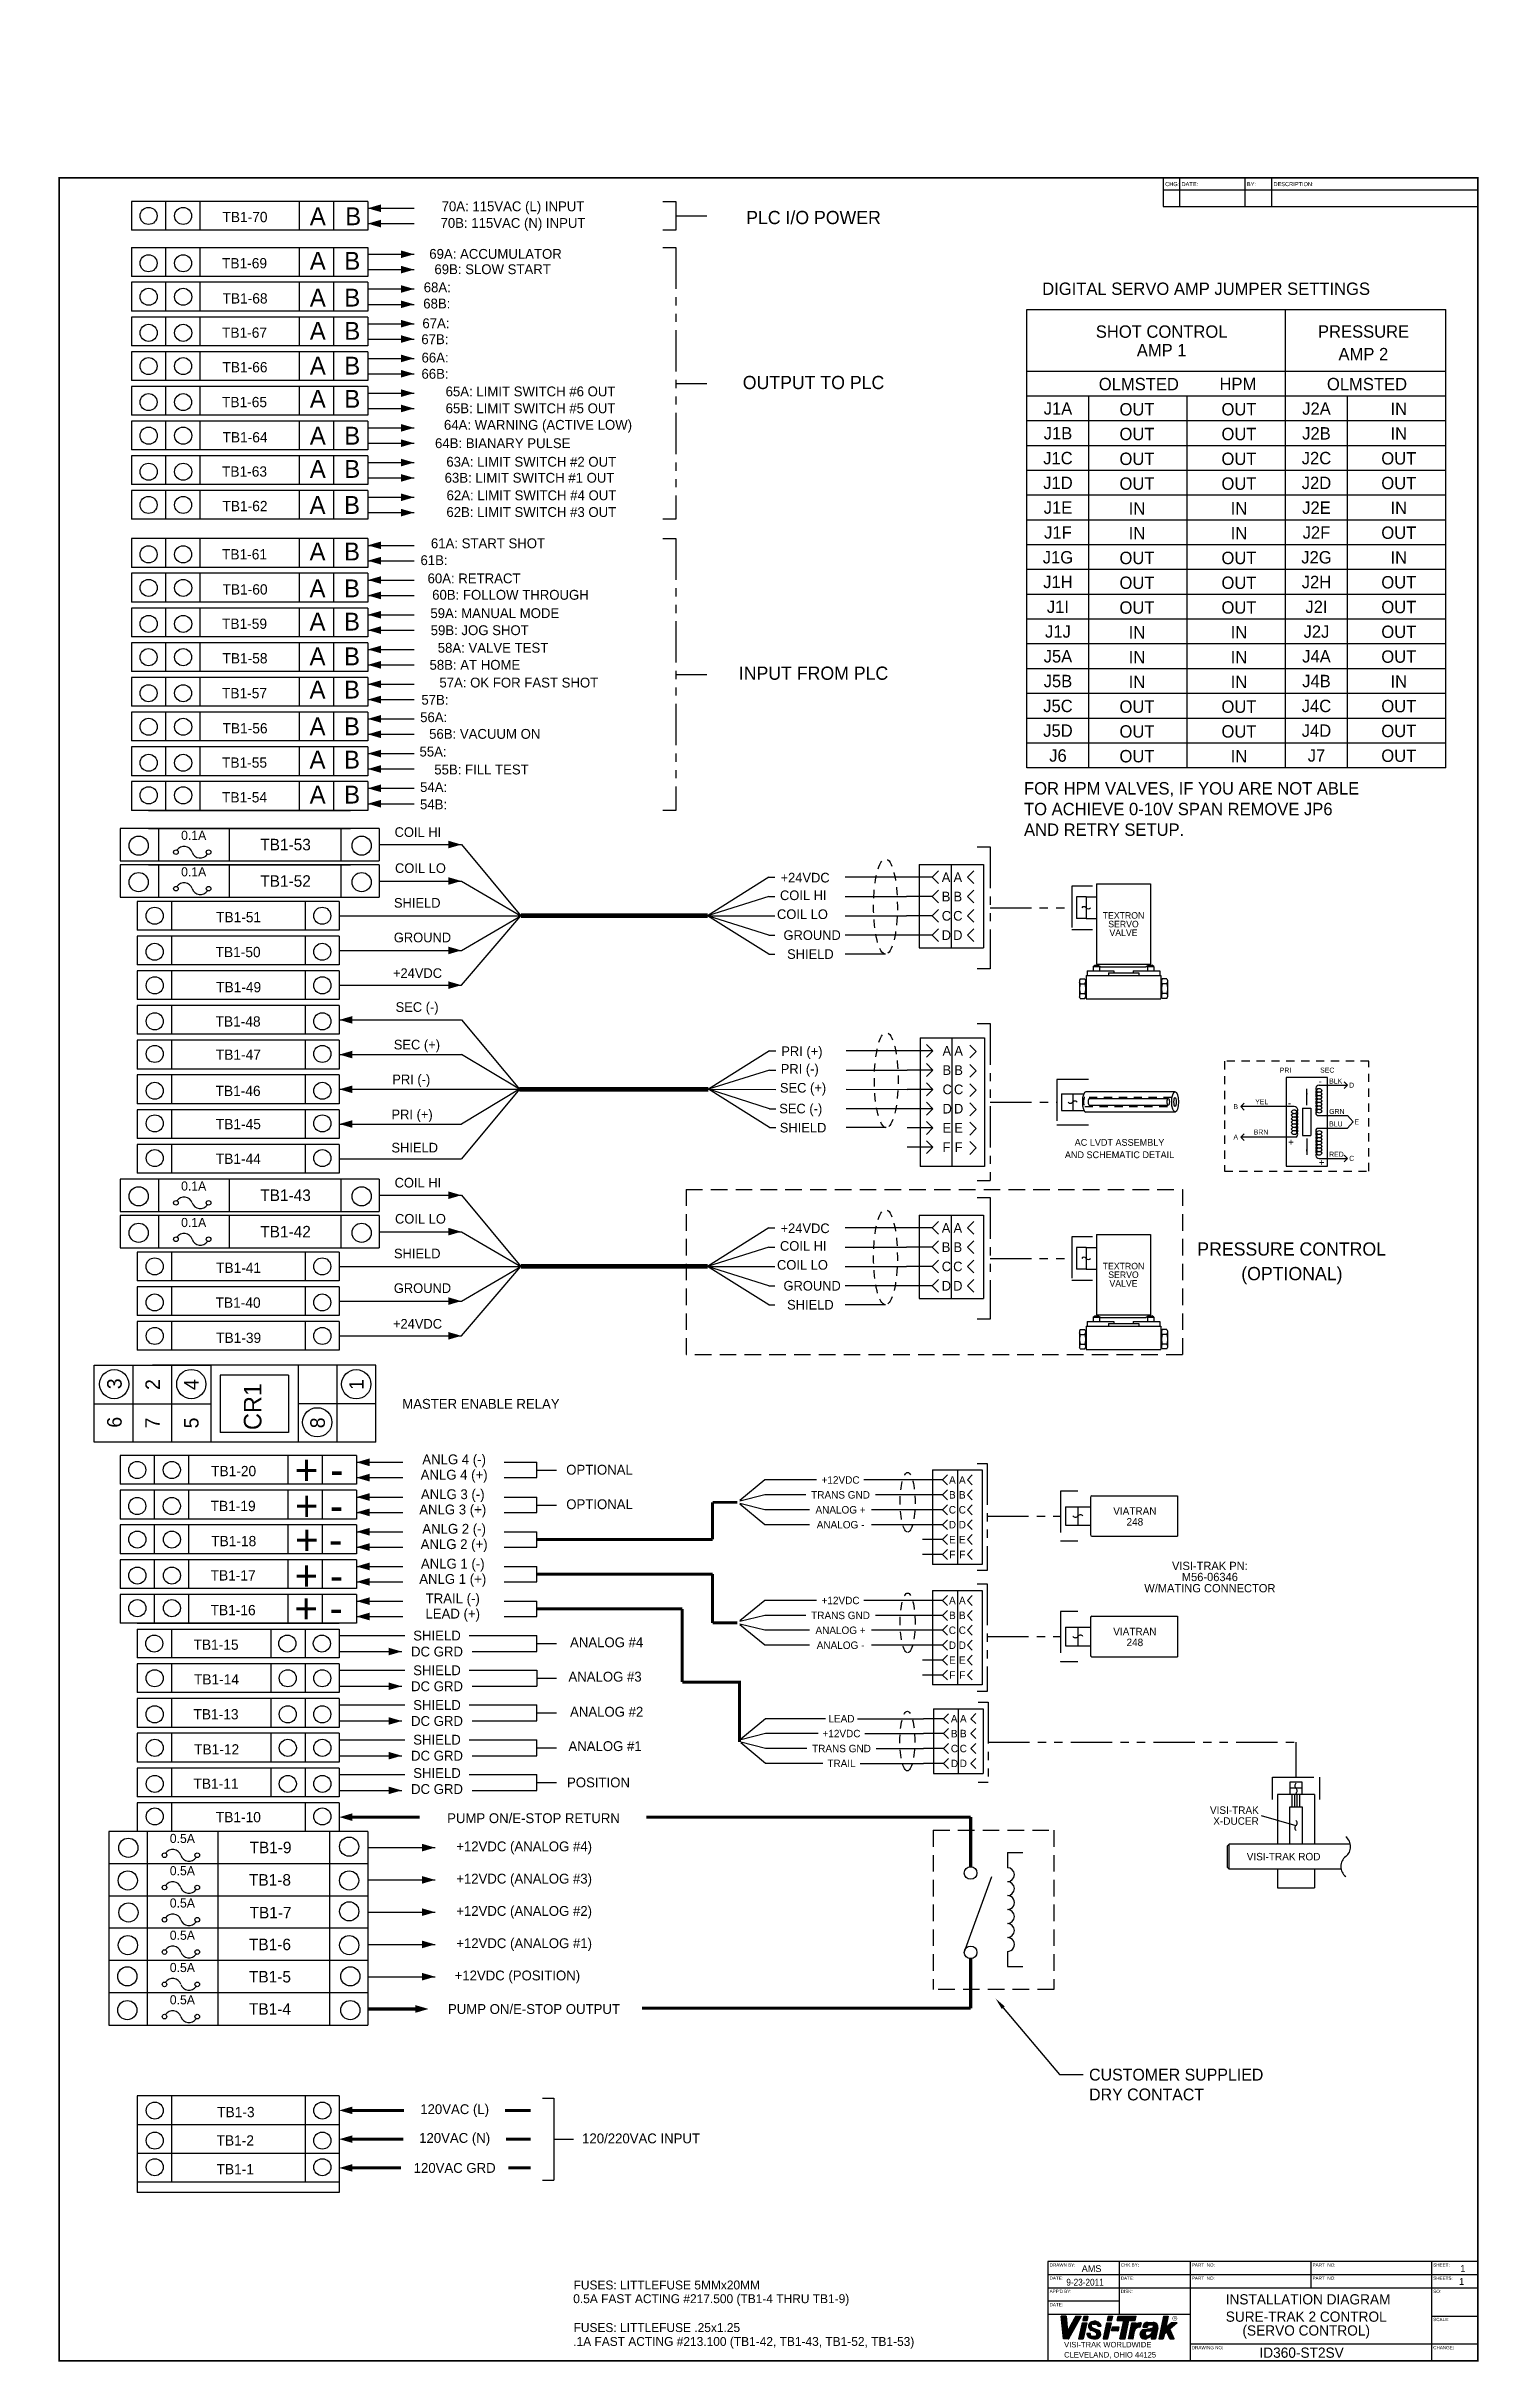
# Model space of a CAD drawing. Extents: x -174 to 488, y -202 to 118.
# Drawn here: x -65.56 to -43.9, y -119.03 to -84.01 of the extents above; entities that cross this region are included whole.
import ezdxf
from ezdxf import colors
from ezdxf.entities.mleader import LeaderData, LeaderLine
from ezdxf.enums import TextEntityAlignment as Align
from ezdxf.math import Vec2, Vec3

# ---------------------------------------------------------------- set-up
doc = ezdxf.new("R2010")
doc.units = 0
doc.header["$MEASUREMENT"] = 0
for name, pattern in [('HIDDEN', [0.375, 0.25, -0.125]), ('HIDDEN2', [0.1875, 0.125, -0.0625]), ('PHANTOM2', [1.25, 0.625, -0.125, 0.125, -0.125, 0.125, -0.125])]:
    doc.linetypes.add(name, pattern=pattern)
doc.layers.get('0').update_dxf_attribs({"linetype": 'CONTINUOUS'})
for name, color, linetype in [('1', 3, 'CONTINUOUS'), ('HIDDEN', 4, 'HIDDEN2'), ('TITLE', 2, 'CONTINUOUS')]:
    doc.layers.add(name, color=color, linetype=linetype)

msp = doc.modelspace()

# ---------------------------------------------------------------- texts
at = {"color": 7}
for s, p in [('DIGITAL SERVO AMP JUMPER SETTINGS', (-50.5, -87.774)), ('FOR HPM VALVES, IF YOU ARE NOT ABLE', (-50.775, -95.329)), ('TO ACHIEVE 0-10V SPAN REMOVE JP6', (-50.775, -95.642)), ('AND RETRY SETUP.', (-50.775, -95.954))]:
    msp.add_text(s, height=0.18738, dxfattribs=at).set_placement(p)
at = {"color": 3}
for s, p in [('0.1A', (-63.52, -96.015)), ('0.1A', (-63.52, -96.567)), ('0.1A', (-63.52, -101.318)), ('0.1A', (-63.52, -101.87)), ('0.5A', (-63.691, -111.185)), ('0.5A', (-63.691, -111.673)), ('0.5A', (-63.691, -112.161)), ('0.5A', (-63.691, -112.649)), ('0.5A', (-63.691, -113.137)), ('0.5A', (-63.691, -113.625))]:
    msp.add_text(s, height=0.138, dxfattribs=at).set_placement(p)
at = {"color": 7, "char_height": 0.18, "attachment_point": 4}
for insert in [(-65.558, -84.014), (-47.64, -105.397)]:
    msp.add_mtext('\\A1;', dxfattribs=dict(at, insert=insert))
at = {"char_height": 0.18, "attachment_point": 6}
for insert in [(-58.676, -93.035), (-57.814, -93.243), (-51.048, -99.958), (-50.186, -100.166)]:
    msp.add_mtext('\\A1;', dxfattribs=dict(at, insert=insert))
at = {"layer": '1'}
for s, height, p in [('A', 0.27, (-61.574, -86.719)), ('B', 0.27, (-61.039, -86.719)), ('TB1-70', 0.1553, (-62.895, -86.673)), ('A', 0.27, (-61.574, -87.393)), ('B', 0.27, (-61.053, -87.393)), ('A', 0.27, (-61.574, -87.949)), ('B', 0.27, (-61.053, -87.949)), ('A', 0.27, (-61.574, -88.452)), ('B', 0.27, (-61.053, -88.452)), ('TB1-66', 0.1553, (-62.895, -88.944)), ('A', 0.27, (-61.574, -88.978)), ('B', 0.27, (-61.053, -88.978)), ('A', 0.27, (-61.574, -89.48)), ('B', 0.27, (-61.053, -89.48)), ('A', 0.27, (-61.574, -90.037)), ('B', 0.27, (-61.053, -90.037)), ('A', 0.27, (-61.574, -90.54)), ('B', 0.27, (-61.053, -90.54)), ('TB1-62', 0.1553, (-62.895, -91.044)), ('A', 0.27, (-61.578, -91.085)), ('B', 0.27, (-61.057, -91.085)), ('A', 0.27, (-61.578, -91.789)), ('B', 0.27, (-61.057, -91.789)), ('A', 0.27, (-61.578, -92.346)), ('B', 0.27, (-61.057, -92.346)), ('A', 0.27, (-61.578, -92.849)), ('B', 0.27, (-61.057, -92.849)), ('A', 0.27, (-61.578, -93.374)), ('B', 0.27, (-61.057, -93.374)), ('TB1-58', 0.1553, (-62.895, -93.346)), ('A', 0.27, (-61.578, -93.877)), ('B', 0.27, (-61.057, -93.877)), ('A', 0.27, (-61.578, -94.433)), ('B', 0.27, (-61.057, -94.433)), ('A', 0.27, (-61.578, -94.936)), ('B', 0.27, (-61.057, -94.936)), ('A', 0.27, (-61.576, -95.465)), ('B', 0.27, (-61.055, -95.465)), ('COIL HI', 0.1458, (-60.292, -95.97)), ('COIL LO', 0.1458, (-60.286, -96.515)), ('+24VDC', 0.1458, (-54.456, -96.659)), ('A', 0.146, (-52.019, -96.653)), ('SHIELD', 0.1458, (-60.302, -97.04)), ('COIL HI', 0.1458, (-54.465, -96.926)), ('B', 0.146, (-52.019, -96.945)), ('TB1-51', 0.1553, (-62.992, -97.261)), ('COIL LO', 0.1458, (-54.51, -97.212)), ('C', 0.146, (-52.019, -97.236)), ('GROUND', 0.1458, (-60.304, -97.564)), ('GROUND', 0.1458, (-54.412, -97.528)), ('SHIELD', 0.1458, (-54.357, -97.815)), ('D', 0.146, (-52.019, -97.528)), ('+24VDC', 0.1458, (-60.317, -98.103)), ('SEC (-)', 0.1458, (-60.277, -98.616)), ('SEC (+)', 0.1458, (-60.304, -99.184)), ('PRI (-)', 0.1458, (-54.453, -99.551)), ('PRI (+)', 0.1458, (-54.445, -99.284)), ('A', 0.146, (-52.007, -99.278)), ('B', 0.146, (-52.007, -99.569)), ('PRI (-)', 0.1458, (-60.327, -99.71)), ('SEC (+)', 0.1458, (-54.466, -99.837)), ('C', 0.146, (-52.007, -99.861)), ('PRI', 0.0757, (-46.909, -99.535)), ('-', 0.108, (-46.32, -99.717)), ('BLK', 0.0757, (-46.161, -99.7)), ('D', 0.0757, (-45.859, -99.762)), ('PRI (+)', 0.1458, (-60.339, -100.24)), ('SEC (-)', 0.1458, (-54.476, -100.151)), ('D', 0.146, (-52.007, -100.153)), ('-', 0.108, (-46.785, -100.049)), ('GRN', 0.0757, (-46.161, -100.16)), ('SHIELD', 0.1458, (-54.468, -100.44)), ('E', 0.146, (-52.007, -100.444)), ('BLU', 0.0757, (-46.161, -100.348)), ('SHIELD', 0.1458, (-60.34, -100.742)), ('F', 0.146, (-52.007, -100.736)), ('+', 0.108, (-46.779, -100.639)), ('RED', 0.0757, (-46.161, -100.807)), ('C', 0.0757, (-45.859, -100.869)), ('COIL HI', 0.1458, (-60.292, -101.272)), ('+', 0.108, (-46.315, -100.946)), ('COIL LO', 0.1458, (-60.286, -101.818)), ('+24VDC', 0.1458, (-54.456, -101.962)), ('A', 0.146, (-52.019, -101.956)), ('SHIELD', 0.1458, (-60.302, -102.343)), ('COIL HI', 0.1458, (-54.465, -102.229)), ('B', 0.146, (-52.019, -102.247)), ('TB1-41', 0.1553, (-62.992, -102.564)), ('COIL LO', 0.1458, (-54.51, -102.515)), ('C', 0.146, (-52.019, -102.539)), ('GROUND', 0.1458, (-60.304, -102.867)), ('GROUND', 0.1458, (-54.412, -102.831)), ('D', 0.146, (-52.019, -102.831)), ('+24VDC', 0.1458, (-60.317, -103.406)), ('SHIELD', 0.1458, (-54.357, -103.118)), ('+', 0.452, (-61.8, -105.769)), ('TB1-20', 0.1553, (-63.067, -105.638)), ('-', 0.452, (-61.276, -107.858)), ('TB1-15', 0.1553, (-63.332, -108.263)), ('TB1-14', 0.1553, (-63.326, -108.788)), ('TB1-9', 0.1743, (-62.486, -111.34)), ('120/220VAC INPUT', 0.14894, (-57.457, -115.727)), ('0.5A FAST ACTING #217.500 (TB1-4 THRU TB1-9)', 0.135, (-57.591, -118.144)), ('FUSES: LITTLEFUSE 5MMx20MM', 0.135, (-57.586, -117.937)), ('.1A FAST ACTING #213.100 (TB1-42, TB1-43, TB1-52, TB1-53)', 0.135, (-57.591, -118.791)), ('FUSES: LITTLEFUSE .25x1.25', 0.135, (-57.586, -118.581))]:
    msp.add_text(s, height=height, dxfattribs=at).set_placement(p)
for s, height, p in [('70A: 115VAC (L) INPUT', 0.14894, (-58.502, -86.452)), ('70B: 115VAC (N) INPUT', 0.14894, (-58.502, -86.704)), ('PLC I/O POWER', 0.2, (-53.958, -86.599)), ('69A: ACCUMULATOR', 0.14894, (-58.766, -87.153)), ('69B: SLOW START', 0.14894, (-58.81, -87.385)), ('68B:', 0.1489, (-59.654, -87.904)), ('68A:', 0.1489, (-59.647, -87.658)), ('67A:', 0.1489, (-59.667, -88.203)), ('67B:', 0.1489, (-59.683, -88.444)), ('66A:', 0.1489, (-59.68, -88.721)), ('66B:', 0.1489, (-59.681, -88.967)), ('65A: LIMIT SWITCH #6 OUT', 0.14894, (-58.237, -89.233)), ('OUTPUT TO PLC', 0.2, (-53.958, -89.098)), ('65B: LIMIT SWITCH #5 OUT', 0.14894, (-58.237, -89.488)), ('64B: BIANARY PULSE', 0.14894, (-58.657, -90.016)), ('64A: WARNING (ACTIVE LOW)', 0.14894, (-58.124, -89.757)), ('63A: LIMIT SWITCH #2 OUT', 0.14894, (-58.226, -90.297)), ('63B: LIMIT SWITCH #1 OUT', 0.14894, (-58.252, -90.539)), ('62B: LIMIT SWITCH #3 OUT', 0.14894, (-58.225, -91.057)), ('62A: LIMIT SWITCH #4 OUT', 0.14894, (-58.223, -90.804)), ('61B:', 0.1489, (-59.696, -91.785)), ('61A: START SHOT', 0.14894, (-58.88, -91.53)), ('60A: RETRACT', 0.14894, (-59.091, -92.06)), ('60B: FOLLOW THROUGH', 0.14894, (-58.54, -92.309)), ('59A: MANUAL MODE', 0.14894, (-58.777, -92.586)), ('59B: JOG SHOT', 0.14894, (-59.005, -92.844)), ('58A: VALVE TEST', 0.14894, (-58.804, -93.11)), ('58B: AT HOME', 0.14894, (-59.078, -93.368)), ('INPUT FROM PLC', 0.2, (-53.958, -93.494)), ('57B:', 0.1489, (-59.682, -93.897)), ('57A: OK FOR FAST SHOT', 0.14894, (-58.414, -93.636)), ('56A:', 0.1489, (-59.701, -94.16)), ('56B: VACUUM ON', 0.14894, (-58.929, -94.412)), ('55A:', 0.1489, (-59.711, -94.681)), ('55B: FILL TEST', 0.14894, (-58.978, -94.951)), ('54A:', 0.1489, (-59.702, -95.218)), ('54B:', 0.1489, (-59.703, -95.479)), ('A', 0.146, (-51.776, -96.58)), ('B', 0.146, (-51.776, -96.872)), ('C', 0.146, (-51.776, -97.163)), ('TEXTRON', 0.0984, (-49.271, -97.157)), ('SERVO', 0.0984, (-49.271, -97.288)), ('D', 0.146, (-51.776, -97.455)), ('VALVE', 0.0984, (-49.271, -97.419)), ('A', 0.146, (-51.764, -99.205)), ('B', 0.146, (-51.764, -99.497)), ('C', 0.146, (-51.764, -99.788)), ('D', 0.146, (-51.764, -100.08)), ('E', 0.146, (-51.764, -100.371)), ('E', 0.0757, (-45.745, -100.28)), ('F', 0.146, (-51.764, -100.663)), ('AND SCHEMATIC DETAIL', 0.10252, (-49.331, -100.777)), ('AC LVDT ASSEMBLY', 0.10252, (-49.331, -100.59)), ('A', 0.146, (-51.776, -101.883)), ('B', 0.146, (-51.776, -102.174)), ('C', 0.146, (-51.776, -102.466)), ('TEXTRON', 0.0984, (-49.271, -102.46)), ('SERVO', 0.0984, (-49.271, -102.591)), ('D', 0.146, (-51.776, -102.758)), ('VALVE', 0.0984, (-49.271, -102.722)), ('MASTER ENABLE RELAY', 0.1489, (-58.987, -104.544)), ('ANLG 4 (-)', 0.1489, (-59.392, -105.402)), ('ANLG 4 (+)', 0.1489, (-59.392, -105.634)), ('OPTIONAL', 0.1489, (-57.194, -105.54)), ('+12VDC', 0.1128, (-53.549, -105.695)), ('A', 0.113, (-51.858, -105.695)), ('A', 0.113, (-51.708, -105.695)), ('ANLG 3 (+)', 0.1489, (-59.413, -106.16)), ('ANLG 3 (-)', 0.1489, (-59.413, -105.929)), ('OPTIONAL', 0.1489, (-57.193, -106.062)), ('TRANS GND', 0.1128, (-53.549, -105.92)), ('ANALOG +', 0.1128, (-53.549, -106.146)), ('C', 0.113, (-51.858, -106.146)), ('B', 0.113, (-51.858, -105.92)), ('C', 0.113, (-51.708, -106.146)), ('B', 0.113, (-51.708, -105.92)), ('ANLG 2 (-)', 0.1489, (-59.392, -106.452)), ('ANALOG -', 0.1128, (-53.549, -106.371)), ('D', 0.113, (-51.858, -106.371)), ('D', 0.113, (-51.708, -106.371)), ('VIATRAN', 0.1128, (-49.099, -106.164)), ('248', 0.1128, (-49.099, -106.328)), ('ANLG 2 (+)', 0.1489, (-59.392, -106.684)), ('E', 0.113, (-51.858, -106.597)), ('F', 0.113, (-51.858, -106.822)), ('E', 0.113, (-51.708, -106.597)), ('F', 0.113, (-51.708, -106.822)), ('ANLG 1 (+)', 0.1489, (-59.413, -107.21)), ('ANLG 1 (-)', 0.1489, (-59.413, -106.979)), ('VISI-TRAK PN:', 0.12529, (-47.965, -106.994)), ('M56-06346', 0.1253, (-47.965, -107.162)), ('TRAIL (-)', 0.1489, (-59.413, -107.504)), ('+12VDC', 0.1128, (-53.549, -107.517)), ('A', 0.113, (-51.858, -107.517)), ('A', 0.113, (-51.708, -107.517)), ('W/MATING CONNECTOR', 0.12529, (-47.965, -107.329)), ('LEAD (+)', 0.1489, (-59.413, -107.735)), ('TRANS GND', 0.1128, (-53.549, -107.743)), ('B', 0.113, (-51.858, -107.743)), ('B', 0.113, (-51.708, -107.743)), ('SHIELD', 0.1489, (-59.651, -108.048)), ('ANALOG #4', 0.1489, (-57.086, -108.15)), ('ANALOG +', 0.1128, (-53.549, -107.968)), ('ANALOG -', 0.1128, (-53.549, -108.194)), ('C', 0.113, (-51.858, -107.968)), ('D', 0.113, (-51.858, -108.194)), ('C', 0.113, (-51.708, -107.968)), ('D', 0.113, (-51.708, -108.194)), ('VIATRAN', 0.1128, (-49.099, -107.987)), ('248', 0.1128, (-49.099, -108.151)), ('DC GRD', 0.1489, (-59.651, -108.29)), ('SHIELD', 0.1489, (-59.651, -108.573)), ('E', 0.113, (-51.858, -108.419)), ('E', 0.113, (-51.708, -108.419)), ('DC GRD', 0.1489, (-59.651, -108.815)), ('ANALOG #3', 0.1489, (-57.11, -108.67)), ('F', 0.113, (-51.858, -108.645)), ('F', 0.113, (-51.708, -108.645)), ('SHIELD', 0.1489, (-59.651, -109.098)), ('ANALOG #2', 0.1489, (-57.086, -109.2)), ('LEAD', 0.1128, (-53.535, -109.305)), ('A', 0.113, (-51.693, -109.305)), ('DC GRD', 0.1489, (-59.651, -109.34)), ('SHIELD', 0.1489, (-59.651, -109.623)), ('+12VDC', 0.1128, (-53.535, -109.53)), ('B', 0.113, (-51.693, -109.53)), ('DC GRD', 0.1489, (-59.651, -109.865)), ('ANALOG #1', 0.1489, (-57.11, -109.72)), ('TRANS GND', 0.1128, (-53.535, -109.756)), ('TRAIL', 0.1128, (-53.535, -109.981)), ('C', 0.113, (-51.693, -109.756)), ('D', 0.113, (-51.693, -109.981)), ('DC GRD', 0.1489, (-59.651, -110.369)), ('SHIELD', 0.1489, (-59.651, -110.127)), ('POSITION', 0.1489, (-57.209, -110.269)), ('PUMP ON/E-STOP RETURN', 0.14894, (-58.192, -110.807)), ('+12VDC (ANALOG #4)', 0.14894, (-58.334, -111.255)), ('VISI-TRAK ROD', 0.11277, (-46.85, -111.391)), ('+12VDC (ANALOG #3)', 0.14894, (-58.334, -111.743)), ('+12VDC (ANALOG #2)', 0.14894, (-58.334, -112.231)), ('+12VDC (ANALOG #1)', 0.14894, (-58.334, -112.719)), ('+12VDC (POSITION)', 0.14894, (-58.436, -113.207)), ('PUMP ON/E-STOP OUTPUT', 0.14894, (-58.185, -113.693)), ('120VAC (L)', 0.1489, (-59.384, -115.229)), ('120VAC (N)', 0.1489, (-59.384, -115.664)), ('120VAC GRD', 0.1489, (-59.384, -116.099))]:
    msp.add_text(s, height=height, dxfattribs=at).set_placement(p, align=Align.MIDDLE)
for s, height, p in [('TB1-69', 0.1553, (-62.902, -87.294)), ('TB1-68', 0.1553, (-62.894, -87.826)), ('TB1-67', 0.1553, (-62.902, -88.344)), ('TB1-65', 0.1553, (-62.902, -89.394)), ('TB1-64', 0.1553, (-62.894, -89.926)), ('TB1-63', 0.1553, (-62.902, -90.444)), ('TB1-61', 0.1553, (-62.902, -91.696)), ('TB1-60', 0.1553, (-62.894, -92.227)), ('TB1-59', 0.1553, (-62.902, -92.746)), ('TB1-57', 0.1553, (-62.902, -93.796)), ('TB1-56', 0.1553, (-62.894, -94.327)), ('TB1-55', 0.1553, (-62.902, -94.846)), ('TB1-54', 0.1553, (-62.902, -95.371)), ('TB1-53', 0.1743, (-62.323, -96.086)), ('TB1-52', 0.1743, (-62.323, -96.637)), ('TB1-50', 0.1553, (-62.999, -97.711)), ('TB1-49', 0.1553, (-62.991, -98.242)), ('TB1-48', 0.1553, (-62.999, -98.761)), ('TB1-47', 0.1553, (-62.995, -99.263)), ('TB1-46', 0.1553, (-62.999, -99.811)), ('TB1-45', 0.1553, (-62.995, -100.313)), ('TB1-44', 0.1553, (-62.995, -100.838)), ('TB1-43', 0.1743, (-62.323, -101.389)), ('TB1-42', 0.1743, (-62.323, -101.94)), ('TB1-40', 0.1553, (-62.999, -103.013)), ('TB1-39', 0.1553, (-62.991, -103.545)), ('-', 0.452, (-61.268, -105.541)), ('TB1-19', 0.1553, (-63.074, -106.088)), ('+', 0.452, (-61.798, -106.085)), ('+', 0.452, (-61.796, -106.599)), ('-', 0.452, (-61.272, -106.085)), ('TB1-18', 0.1553, (-63.065, -106.619)), ('-', 0.452, (-61.284, -106.596)), ('TB1-17', 0.1553, (-63.074, -107.138)), ('+', 0.452, (-61.802, -107.141)), ('+', 0.452, (-61.806, -107.636)), ('-', 0.452, (-61.273, -107.141)), ('TB1-16', 0.1553, (-63.074, -107.663)), ('TB1-13', 0.1553, (-63.333, -109.238)), ('TB1-12', 0.1553, (-63.324, -109.769)), ('TB1-11', 0.1553, (-63.333, -110.288)), ('TB1-10', 0.1553, (-62.995, -110.794)), ('TB1-8', 0.1743, (-62.494, -111.743)), ('TB1-7', 0.1743, (-62.485, -112.238)), ('TB1-6', 0.1743, (-62.494, -112.719)), ('TB1-5', 0.1743, (-62.494, -113.207)), ('TB1-4', 0.1743, (-62.494, -113.695)), ('TB1-3', 0.1553, (-62.975, -115.254)), ('TB1-2', 0.1553, (-62.984, -115.683)), ('TB1-1', 0.1553, (-62.984, -116.118))]:
    msp.add_text(s, height=height, dxfattribs=at).set_placement(p, align=Align.MIDDLE_LEFT)
at = {"layer": '1', "color": 7}
for s, height, p in [('SHOT CONTROL', 0.18738, (-48.694, -88.328)), ('PRESSURE', 0.1874, (-45.641, -88.327)), ('AMP 1', 0.1874, (-48.694, -88.609)), ('AMP 2', 0.1874, (-45.644, -88.667)), ('OLMSTED', 0.1874, (-49.039, -89.122)), ('HPM', 0.1874, (-47.541, -89.12)), ('OLMSTED', 0.1874, (-45.589, -89.122)), ('J1A', 0.1874, (-50.262, -89.492)), ('OUT', 0.1874, (-49.067, -89.503)), ('OUT', 0.1874, (-47.525, -89.502)), ('J2A', 0.1874, (-46.353, -89.492)), ('IN', 0.1874, (-45.108, -89.495)), ('J1B', 0.1874, (-50.262, -89.867)), ('OUT', 0.1874, (-49.067, -89.877)), ('OUT', 0.1874, (-47.525, -89.877)), ('J2B', 0.1874, (-46.353, -89.867)), ('IN', 0.1874, (-45.108, -89.87)), ('J1C', 0.1874, (-50.262, -90.241)), ('OUT', 0.1874, (-49.067, -90.252)), ('OUT', 0.1874, (-47.525, -90.252)), ('J2C', 0.1874, (-46.353, -90.241)), ('OUT', 0.1874, (-45.108, -90.245)), ('J1D', 0.1874, (-50.262, -90.616)), ('OUT', 0.1874, (-49.067, -90.627)), ('OUT', 0.1874, (-47.525, -90.627)), ('J2D', 0.1874, (-46.353, -90.616)), ('OUT', 0.1874, (-45.108, -90.619)), ('J1E', 0.1874, (-50.262, -90.991)), ('IN', 0.1874, (-49.067, -91.002)), ('IN', 0.1874, (-47.525, -91.001)), ('J2E', 0.1874, (-46.353, -90.991)), ('IN', 0.1874, (-45.108, -90.994)), ('J1F', 0.1874, (-50.262, -91.366)), ('IN', 0.1874, (-49.067, -91.376)), ('IN', 0.1874, (-47.525, -91.376)), ('J2F', 0.1874, (-46.353, -91.366)), ('OUT', 0.1874, (-45.108, -91.369)), ('J1G', 0.1874, (-50.262, -91.741)), ('OUT', 0.1874, (-49.067, -91.751)), ('OUT', 0.1874, (-47.525, -91.751)), ('J2G', 0.1874, (-46.353, -91.741)), ('IN', 0.1874, (-45.108, -91.744)), ('J1H', 0.1874, (-50.262, -92.115)), ('OUT', 0.1874, (-49.067, -92.126)), ('OUT', 0.1874, (-47.525, -92.126)), ('J2H', 0.1874, (-46.353, -92.115)), ('OUT', 0.1874, (-45.108, -92.119)), ('J1I', 0.1874, (-50.262, -92.49)), ('OUT', 0.1874, (-49.067, -92.501)), ('OUT', 0.1874, (-47.525, -92.5)), ('J2I', 0.1874, (-46.353, -92.49)), ('OUT', 0.1874, (-45.108, -92.493)), ('J1J', 0.1874, (-50.262, -92.865)), ('IN', 0.1874, (-49.067, -92.876)), ('IN', 0.1874, (-47.525, -92.875)), ('J2J', 0.1874, (-46.353, -92.865)), ('OUT', 0.1874, (-45.108, -92.868)), ('J5A', 0.1874, (-50.262, -93.24)), ('IN', 0.1874, (-49.067, -93.25)), ('IN', 0.1874, (-47.525, -93.25)), ('J4A', 0.1874, (-46.353, -93.24)), ('OUT', 0.1874, (-45.108, -93.243)), ('J5B', 0.1874, (-50.262, -93.614)), ('IN', 0.1874, (-49.067, -93.625)), ('IN', 0.1874, (-47.525, -93.625)), ('J4B', 0.1874, (-46.353, -93.614)), ('IN', 0.1874, (-45.108, -93.618)), ('J5C', 0.1874, (-50.262, -93.989)), ('OUT', 0.1874, (-49.067, -94)), ('OUT', 0.1874, (-47.525, -94)), ('J4C', 0.1874, (-46.353, -93.989)), ('OUT', 0.1874, (-45.108, -93.992)), ('J5D', 0.1874, (-50.262, -94.364)), ('OUT', 0.1874, (-49.067, -94.375)), ('OUT', 0.1874, (-47.525, -94.374)), ('J4D', 0.1874, (-46.353, -94.364)), ('OUT', 0.1874, (-45.108, -94.367)), ('J6', 0.1874, (-50.262, -94.739)), ('OUT', 0.1874, (-49.067, -94.749)), ('IN', 0.1874, (-47.525, -94.749)), ('J7', 0.1874, (-46.353, -94.739)), ('OUT', 0.1874, (-45.108, -94.742))]:
    msp.add_text(s, height=height, dxfattribs=at).set_placement(p, align=Align.MIDDLE)
at = {"layer": '1'}
for s, p in [('SEC', (-46.082, -99.535)), ('B', (-47.539, -100.087)), ('YEL', (-47.082, -100.012)), ('A', (-47.539, -100.547)), ('BRN', (-47.082, -100.471))]:
    msp.add_text(s, height=0.0757, dxfattribs=at).set_placement(p, align=Align.RIGHT)
at = {"layer": '1', "color": 3}
for s, height, p in [('PRESSURE CONTROL', 0.2, (-48.155, -102.302)), ('(OPTIONAL)', 0.2, (-47.49, -102.674)), ('AMS', 0.103, (-49.903, -117.673)), ('1', 0.103, (-44.179, -117.672)), ('1', 0.103, (-44.196, -117.867)), ('VISI-TRAK WORLDWIDE', 0.08313, (-50.169, -118.813)), ('CLEVELAND, OHIO 44125', 0.08313, (-50.169, -118.966)), ('ID360-ST2SV', 0.1545, (-47.215, -118.97))]:
    msp.add_text(s, height=height, dxfattribs=at).set_placement(p)
at = {"layer": '1'}
for s, p in [('3', (-64.529, -104.241)), ('2', (-63.952, -104.252)), ('4', (-63.365, -104.252)), ('1', (-60.869, -104.252)), ('6', (-64.529, -104.822)), ('7', (-63.953, -104.833)), ('5', (-63.365, -104.833)), ('8', (-61.457, -104.831))]:
    msp.add_text(s, height=0.22, rotation=90, dxfattribs=at).set_placement(p, align=Align.MIDDLE)
msp.add_text('CR1', height=0.2656, rotation=90, dxfattribs=at).set_placement((-62.306, -104.229), align=Align.RIGHT)
for s, p in [('VISI-TRAK', (-47.226, -110.688)), ('X-DUCER', (-47.226, -110.853))]:
    msp.add_text(s, height=0.1128, dxfattribs=at).set_placement(p, align=Align.MIDDLE_RIGHT)
at = {"layer": '1', "color": 3, "width": 0.9}
msp.add_text('9-23-2011', height=0.103, dxfattribs=at).set_placement((-50.135, -117.879))
at = {"layer": '1', "color": 3}
for s, p in [('SURE-TRAK 2 CONTROL', (-46.508, -118.348)), ('INSTALLATION DIAGRAM', (-46.48, -118.086)), ('(SERVO CONTROL)', (-46.508, -118.576))]:
    msp.add_text(s, height=0.1545, dxfattribs=at).set_placement(p, align=Align.MIDDLE)
at = {"layer": 'TITLE', "color": 3}
for s, height, p in [('DRAWN BY:', 0.05, (-50.388, -117.591)), ('CHK BY:', 0.05, (-49.313, -117.591)), ('PART', 0.05, (-48.238, -117.591)), ('NO:', 0.05, (-48.013, -117.591)), ('PART', 0.05, (-46.413, -117.591)), ('NO:', 0.05, (-46.188, -117.591)), ('NO:', 0.05, (-46.188, -117.591)), ('SHEET:', 0.05, (-44.588, -117.591)), ("APP'D BY:", 0.05, (-50.388, -117.991)), ('DATE:', 0.05, (-50.388, -117.791)), ('DATE:', 0.05, (-49.313, -117.791)), ('DISK:', 0.05, (-49.313, -117.991)), ('PART', 0.05, (-48.238, -117.791)), ('NO:', 0.05, (-48.013, -117.791)), ('PART', 0.05, (-46.413, -117.791)), ('NO:', 0.05, (-46.188, -117.791)), ('NO:', 0.05, (-46.188, -117.791)), ('SHEETS:', 0.05, (-44.588, -117.791)), ('SO:', 0.05, (-44.588, -117.991)), ('DATE:', 0.05, (-50.388, -118.191)), ('R', 0.0289, (-48.505, -118.389)), ('SCALE:', 0.05, (-44.588, -118.416)), ('DRAWING NO:', 0.05, (-48.238, -118.841)), ('CHANGE:', 0.05, (-44.588, -118.841))]:
    msp.add_text(s, height=height, dxfattribs=at).set_placement(p)

# ---------------------------------------------------------------- blocks, each defined once
blk = doc.blocks.new('REVTITLE')
at = {"color": 2}
blk.add_line((3.85, 0), (3.85, -0.35), dxfattribs=at)
at = {"layer": 'TITLE'}
for p, q in [((3.85, 0), (0, 0)), ((0, 0), (0, -0.35)), ((3.85, -0.15), (0, -0.15)), ((0.2, 0), (0.2, -0.35)), ((1, 0), (1, -0.35)), ((1.325, 0), (1.325, -0.35))]:
    blk.add_line(p, q, dxfattribs=at)
for s, p in [('CHG:', (0.025, -0.1)), ('DATE:', (0.225, -0.1)), ('BY:', (1.025, -0.1)), ('DESCRIPTION:', (1.35, -0.1))]:
    blk.add_text(s, height=0.05, dxfattribs=at).set_placement(p)
blk = doc.blocks.new('ARROW', base_point=(0.5, 0.5))
blk.add_solid([(0.7, 0.467), (0.7, 0.533), (0.5, 0.5)])
blk = doc.blocks.new('43S06939')
for p, q in [((0.2, 1.1), (-0.2, 1.1)), ((0, 1.3), (0, 0)), ((0, 1.3), (0.5, 1.3)), ((0.3, 1.2), (0.2, 1.1)), ((0.2, 1.1), (0.3, 1)), ((0.5, 0), (0.5, 1.3)), ((0.2, 0.8), (-0.2, 0.8)), ((0.2, 0.5), (-0.2, 0.5)), ((0.3, 0.9), (0.2, 0.8)), ((0.2, 0.8), (0.3, 0.7)), ((0.3, 0.6), (0.2, 0.5)), ((0.2, 0.5), (0.3, 0.4)), ((0.2, 0.2), (-0.2, 0.2)), ((0.3, 0.3), (0.2, 0.2)), ((0.2, 0.2), (0.3, 0.1)), ((0, 0), (0.5, 0))]:
    blk.add_line(p, q)
at = {"layer": '1'}
for s, p in [('A', (0.35, 1.025)), ('C', (0.35, 0.425)), ('B', (0.35, 0.725)), ('D', (0.35, 0.125))]:
    blk.add_text(s, height=0.15, dxfattribs=at).set_placement(p)

# ---------------------------------------------------------------- hatches: boundary and pattern name
at = {"layer": 'TITLE'}
h = msp.add_hatch(dxfattribs=at)
h.set_pattern_fill('ANSI31', color=3, scale=0.05, style=0)
h.set_pattern_definition([(45, (-74.1631623, -118.6163934), (-0.0044194174, 0.0044194174), [])])
h.paths.add_polyline_path([(-49.19, -118.406), (-49.094, -118.406), (-49.079, -118.339), (-49.354, -118.339), (-49.368, -118.406), (-49.267, -118.406), (-49.325, -118.685), (-49.248, -118.685)])
h.paths.add_polyline_path([(-49.082, -118.469), (-49.077, -118.44), (-49.144, -118.44), (-49.195, -118.685), (-49.127, -118.685), (-49.103, -118.566, -0.412622), (-49.018, -118.509), (-49.005, -118.44, 0.177777)])
h.paths.add_polyline_path([(-48.836, -118.521), (-48.955, -118.543, -0.000198), (-48.955, -118.543, 1.176337), (-48.922, -118.681), (-48.845, -118.642), (-48.854, -118.685), (-48.787, -118.685), (-48.751, -118.516, 0.450896), (-48.823, -118.435), (-48.904, -118.435, 0.343381), (-48.974, -118.49), (-48.978, -118.509), (-48.911, -118.509, -0.408367), (-48.875, -118.473), (-48.839, -118.473, -0.927229)])
h.paths.add_polyline_path([(-48.824, -118.565, -0.222166), (-48.897, -118.635, -1.186669), (-48.909, -118.565)], flags=16)
h.paths.add_polyline_path([(-48.632, -118.512), (-48.596, -118.339), (-48.664, -118.339), (-48.736, -118.685), (-48.669, -118.685), (-48.653, -118.609), (-48.618, -118.578), (-48.572, -118.685), (-48.505, -118.685), (-48.569, -118.534), (-48.46, -118.435), (-48.547, -118.435)])
h.paths.add_polyline_path([(-49.579, -118.685), (-49.512, -118.685), (-49.458, -118.44), (-49.525, -118.44)])
h.paths.add_polyline_path([(-49.339, -118.503), (-49.435, -118.503), (-49.45, -118.565), (-49.353, -118.565)])
h.paths.add_polyline_path([(-49.45, -118.406), (-49.435, -118.339), (-49.502, -118.339), (-49.517, -118.406)])
h.paths.add_polyline_path([(-49.728, -118.463), (-49.695, -118.463, -0.378254), (-49.66, -118.493), (-49.611, -118.493, 0.105062), (-49.619, -118.463, 0.423951), (-49.773, -118.438, 0.564165), (-49.759, -118.555), (-49.692, -118.585, -0.850893), (-49.706, -118.643), (-49.746, -118.643, -0.428023), (-49.776, -118.61), (-49.776, -118.601), (-49.827, -118.601, 0.10636), (-49.822, -118.628, 0.275844), (-49.726, -118.685), (-49.697, -118.685, 0.11899), (-49.648, -118.671, 0.591571), (-49.65, -118.555), (-49.738, -118.515, -0.984349)])
h.paths.add_polyline_path([(-49.827, -118.44), (-49.895, -118.44), (-49.949, -118.685), (-49.882, -118.685)])
h.paths.add_polyline_path([(-49.82, -118.406), (-49.81, -118.339), (-49.872, -118.339), (-49.887, -118.406)])
h.paths.add_polyline_path([(-49.912, -118.339), (-49.994, -118.339), (-50.119, -118.57), (-50.138, -118.339), (-50.215, -118.339), (-50.177, -118.685), (-50.1, -118.685)])

# ---------------------------------------------------------------- linework, layer by layer
at = {"color": 7, "linetype": 'Continuous'}
for p, q in [((-60.698, -86.362), (-64.272, -86.362)), ((-63.237, -86.362), (-63.237, -86.796)), ((-60.698, -86.796), (-64.272, -86.796)), ((-63.237, -87.058), (-63.237, -87.493)), ((-60.698, -87.493), (-64.272, -87.493)), ((-60.698, -87.583), (-64.272, -87.583)), ((-63.237, -87.583), (-63.237, -88.018)), ((-60.698, -88.018), (-64.272, -88.018)), ((-60.698, -88.108), (-64.272, -88.108)), ((-63.237, -88.108), (-63.237, -88.543)), ((-60.698, -88.543), (-64.272, -88.543)), ((-60.698, -88.633), (-64.272, -88.633)), ((-63.237, -88.633), (-63.237, -89.068)), ((-60.698, -89.068), (-64.272, -89.068)), ((-60.698, -89.158), (-64.272, -89.158)), ((-63.237, -89.158), (-63.237, -89.593)), ((-60.698, -89.593), (-64.272, -89.593)), ((-60.698, -89.683), (-64.272, -89.683)), ((-63.237, -89.683), (-63.237, -90.117)), ((-60.698, -90.117), (-64.272, -90.117)), ((-60.698, -90.207), (-64.272, -90.207)), ((-63.237, -90.207), (-63.237, -90.642)), ((-60.698, -90.642), (-64.272, -90.642)), ((-60.698, -90.732), (-64.272, -90.732)), ((-63.237, -90.732), (-63.237, -91.167)), ((-60.698, -91.167), (-64.272, -91.167)), ((-60.698, -91.459), (-64.272, -91.459)), ((-63.237, -91.459), (-63.237, -91.894)), ((-60.698, -91.894), (-64.272, -91.894)), ((-60.698, -91.984), (-64.272, -91.984)), ((-63.237, -91.984), (-63.237, -92.419)), ((-60.698, -92.419), (-64.272, -92.419)), ((-60.698, -92.509), (-64.272, -92.509)), ((-63.237, -92.509), (-63.237, -92.944)), ((-60.698, -92.944), (-64.272, -92.944)), ((-60.698, -93.034), (-64.272, -93.034)), ((-63.237, -93.034), (-63.237, -93.469)), ((-60.698, -93.469), (-64.272, -93.469)), ((-60.698, -93.559), (-64.272, -93.559)), ((-63.237, -93.559), (-63.237, -93.994)), ((-60.698, -93.994), (-64.272, -93.994)), ((-60.698, -94.084), (-64.272, -94.084)), ((-63.237, -94.084), (-63.237, -94.519)), ((-60.698, -94.519), (-64.272, -94.519)), ((-60.698, -94.609), (-64.272, -94.609)), ((-63.237, -94.609), (-63.237, -95.044)), ((-60.698, -95.044), (-64.272, -95.044)), ((-60.698, -95.134), (-64.272, -95.134)), ((-63.237, -95.134), (-63.237, -95.569)), ((-60.698, -95.569), (-64.272, -95.569)), ((-60.526, -95.842), (-64.444, -95.842)), ((-60.698, -95.842), (-64.272, -95.842)), ((-62.794, -95.842), (-63.863, -95.842)), ((-62.794, -95.842), (-62.794, -96.33)), ((-62.794, -95.842), (-62.794, -96.33)), ((-60.526, -96.393), (-64.444, -96.393)), ((-60.698, -96.393), (-64.272, -96.393)), ((-62.794, -96.393), (-63.863, -96.393)), ((-62.794, -96.393), (-62.794, -96.881)), ((-62.794, -96.393), (-62.794, -96.881)), ((-61.128, -96.945), (-64.185, -96.945)), ((-63.667, -96.945), (-63.667, -97.38)), ((-61.128, -97.38), (-64.185, -97.38)), ((-61.128, -97.47), (-64.185, -97.47)), ((-63.667, -97.47), (-63.667, -97.905)), ((-61.128, -97.905), (-64.185, -97.905)), ((-61.128, -97.995), (-64.185, -97.995)), ((-63.667, -97.995), (-63.667, -98.43)), ((-61.128, -98.43), (-64.185, -98.43)), ((-61.128, -98.52), (-64.185, -98.52)), ((-63.667, -98.52), (-63.667, -98.955)), ((-61.128, -98.955), (-64.185, -98.955)), ((-61.128, -99.045), (-64.185, -99.045)), ((-63.667, -99.045), (-63.667, -99.48)), ((-61.128, -99.48), (-64.185, -99.48)), ((-61.128, -99.57), (-64.185, -99.57)), ((-63.667, -99.57), (-63.667, -100.005)), ((-61.128, -100.005), (-64.185, -100.005)), ((-61.128, -100.095), (-64.185, -100.095)), ((-63.667, -100.095), (-63.667, -100.53)), ((-61.128, -100.53), (-64.185, -100.53)), ((-61.128, -100.62), (-64.185, -100.62)), ((-63.667, -100.62), (-63.667, -101.055)), ((-60.526, -101.145), (-64.444, -101.145)), ((-60.698, -101.145), (-64.272, -101.145)), ((-61.128, -101.055), (-64.185, -101.055)), ((-61.128, -101.145), (-64.185, -101.145)), ((-61.128, -101.145), (-64.185, -101.145)), ((-62.794, -101.145), (-63.863, -101.145)), ((-62.794, -101.145), (-62.794, -101.633)), ((-62.794, -101.145), (-62.794, -101.633)), ((-60.526, -101.696), (-64.444, -101.696)), ((-60.698, -101.696), (-64.272, -101.696)), ((-61.128, -101.696), (-64.185, -101.696)), ((-61.128, -101.696), (-64.185, -101.696)), ((-62.794, -101.696), (-63.863, -101.696)), ((-62.794, -101.696), (-62.794, -102.184)), ((-62.794, -101.696), (-62.794, -102.184)), ((-61.128, -102.248), (-64.185, -102.248)), ((-63.667, -102.248), (-63.667, -102.682)), ((-61.128, -102.682), (-64.185, -102.682)), ((-61.128, -102.772), (-64.185, -102.772)), ((-63.667, -102.772), (-63.667, -103.207)), ((-61.128, -103.207), (-64.185, -103.207)), ((-61.128, -103.297), (-64.185, -103.297)), ((-63.667, -103.297), (-63.667, -103.732)), ((-61.128, -103.732), (-64.185, -103.732)), ((-60.869, -105.326), (-64.444, -105.326)), ((-61.128, -105.326), (-64.185, -105.326)), ((-63.408, -105.326), (-63.408, -105.761)), ((-60.869, -105.761), (-64.444, -105.761)), ((-60.869, -105.851), (-64.444, -105.851)), ((-63.408, -105.851), (-63.408, -106.286)), ((-60.869, -106.286), (-64.444, -106.286)), ((-60.869, -106.376), (-64.444, -106.376)), ((-63.408, -106.376), (-63.408, -106.811)), ((-60.869, -106.811), (-64.444, -106.811)), ((-60.869, -106.901), (-64.444, -106.901)), ((-63.408, -106.901), (-63.408, -107.336)), ((-60.869, -107.336), (-64.444, -107.336)), ((-60.869, -107.426), (-64.444, -107.426)), ((-63.408, -107.426), (-63.408, -107.861)), ((-60.869, -107.861), (-64.444, -107.861)), ((-63.667, -107.951), (-63.667, -108.386)), ((-61.128, -108.386), (-64.185, -108.386)), ((-61.128, -108.476), (-64.185, -108.476)), ((-63.667, -108.476), (-63.667, -108.911)), ((-61.128, -108.911), (-64.185, -108.911)), ((-61.128, -109.001), (-64.185, -109.001)), ((-63.667, -109.001), (-63.667, -109.436)), ((-61.128, -109.436), (-64.185, -109.436)), ((-61.128, -109.526), (-64.185, -109.526)), ((-63.667, -109.526), (-63.667, -109.961)), ((-61.128, -109.961), (-64.185, -109.961)), ((-61.128, -110.051), (-64.185, -110.051)), ((-63.667, -110.051), (-63.667, -110.486)), ((-61.128, -110.486), (-64.185, -110.486)), ((-61.128, -110.576), (-64.185, -110.576)), ((-63.667, -110.576), (-63.667, -111.011)), ((-60.698, -111.011), (-64.615, -111.011)), ((-61.128, -111.011), (-64.185, -111.011)), ((-62.965, -111.011), (-62.965, -111.499)), ((-60.698, -111.499), (-64.615, -111.499)), ((-62.965, -111.499), (-62.965, -111.987)), ((-60.698, -111.987), (-64.615, -111.987)), ((-62.965, -111.987), (-62.965, -112.475)), ((-60.698, -112.475), (-64.615, -112.475)), ((-62.965, -112.475), (-62.965, -112.963)), ((-60.698, -112.963), (-64.615, -112.963)), ((-62.965, -112.963), (-64.034, -112.963)), ((-62.965, -112.963), (-62.965, -113.451)), ((-60.698, -113.451), (-64.615, -113.451)), ((-62.965, -113.451), (-64.034, -113.451)), ((-62.965, -113.451), (-62.965, -113.939)), ((-61.128, -115.011), (-64.185, -115.011)), ((-63.667, -115.011), (-63.667, -116.316)), ((-61.128, -115.446), (-64.185, -115.446)), ((-61.128, -115.881), (-64.185, -115.881)), ((-61.128, -116.316), (-64.185, -116.316))]:
    msp.add_line(p, q, dxfattribs=at)
for p, q in [((-64.272, -86.362), (-64.272, -86.796)), ((-63.754, -86.362), (-63.754, -86.796)), ((-63.754, -86.362), (-63.754, -86.796)), ((-61.734, -86.362), (-61.734, -86.796)), ((-61.216, -86.362), (-61.216, -86.796)), ((-60.698, -86.362), (-60.698, -86.796)), ((-60.698, -86.463), (-59.998, -86.463)), ((-60.698, -86.463), (-60.698, -86.695)), ((-60.698, -86.695), (-59.998, -86.695)), ((-64.272, -87.058), (-64.272, -87.493)), ((-64.272, -87.058), (-60.698, -87.058)), ((-63.754, -87.058), (-63.754, -87.493)), ((-63.754, -87.058), (-63.754, -87.493)), ((-61.734, -87.058), (-61.734, -87.493)), ((-61.216, -87.058), (-61.216, -87.493)), ((-60.698, -87.058), (-60.698, -87.493)), ((-60.698, -87.159), (-59.998, -87.159)), ((-60.698, -87.159), (-60.698, -87.391)), ((-60.698, -87.391), (-59.998, -87.391)), ((-64.272, -87.583), (-64.272, -88.018)), ((-63.754, -87.583), (-63.754, -88.018)), ((-63.754, -87.583), (-63.754, -88.018)), ((-61.734, -87.583), (-61.734, -88.018)), ((-61.216, -87.583), (-61.216, -88.018)), ((-60.698, -87.583), (-60.698, -88.018)), ((-60.698, -87.684), (-59.998, -87.684)), ((-60.698, -87.684), (-60.698, -87.916)), ((-64.272, -88.108), (-64.272, -88.543)), ((-63.754, -88.108), (-63.754, -88.543)), ((-63.754, -88.108), (-63.754, -88.543)), ((-61.734, -88.108), (-61.734, -88.543)), ((-61.216, -88.108), (-61.216, -88.543)), ((-60.698, -87.916), (-59.998, -87.916)), ((-60.698, -88.108), (-60.698, -88.543)), ((-60.698, -88.209), (-59.998, -88.209)), ((-60.698, -88.209), (-60.698, -88.441)), ((-60.698, -88.441), (-59.998, -88.441)), ((-64.272, -88.633), (-64.272, -89.068)), ((-63.754, -88.633), (-63.754, -89.068)), ((-63.754, -88.633), (-63.754, -89.068)), ((-61.734, -88.633), (-61.734, -89.068)), ((-61.216, -88.633), (-61.216, -89.068)), ((-60.698, -88.633), (-60.698, -89.068)), ((-60.698, -88.734), (-59.998, -88.734)), ((-60.698, -88.734), (-60.698, -88.966)), ((-64.272, -89.158), (-64.272, -89.593)), ((-63.754, -89.158), (-63.754, -89.593)), ((-63.754, -89.158), (-63.754, -89.593)), ((-61.734, -89.158), (-61.734, -89.593)), ((-61.216, -89.158), (-61.216, -89.593)), ((-60.698, -88.966), (-59.998, -88.966)), ((-60.698, -89.158), (-60.698, -89.593)), ((-60.698, -89.259), (-59.998, -89.259)), ((-60.698, -89.259), (-60.698, -89.491)), ((-60.698, -89.491), (-59.998, -89.491)), ((-64.272, -89.683), (-64.272, -90.117)), ((-63.754, -89.683), (-63.754, -90.117)), ((-63.754, -89.683), (-63.754, -90.117)), ((-61.734, -89.683), (-61.734, -90.117)), ((-61.216, -89.683), (-61.216, -90.117)), ((-60.698, -89.683), (-60.698, -90.117)), ((-60.698, -89.784), (-60.698, -90.016)), ((-60.698, -89.784), (-59.998, -89.784)), ((-64.272, -90.207), (-64.272, -90.642)), ((-63.754, -90.207), (-63.754, -90.642)), ((-63.754, -90.207), (-63.754, -90.642)), ((-61.734, -90.207), (-61.734, -90.642)), ((-61.216, -90.207), (-61.216, -90.642)), ((-60.698, -90.016), (-59.998, -90.016)), ((-60.698, -90.207), (-60.698, -90.642)), ((-60.698, -90.309), (-59.998, -90.309)), ((-60.698, -90.309), (-60.698, -90.541)), ((-60.698, -90.541), (-59.998, -90.541)), ((-64.272, -90.732), (-64.272, -91.167)), ((-63.754, -90.732), (-63.754, -91.167)), ((-63.754, -90.732), (-63.754, -91.167)), ((-61.734, -90.732), (-61.734, -91.167)), ((-61.216, -90.732), (-61.216, -91.167)), ((-60.698, -90.732), (-60.698, -91.167)), ((-60.698, -90.834), (-59.998, -90.834)), ((-60.698, -90.834), (-60.698, -91.066)), ((-60.698, -91.066), (-59.998, -91.066)), ((-64.272, -91.459), (-64.272, -91.894)), ((-63.754, -91.459), (-63.754, -91.894)), ((-63.754, -91.459), (-63.754, -91.894)), ((-61.734, -91.459), (-61.734, -91.894)), ((-61.216, -91.459), (-61.216, -91.894)), ((-60.698, -91.459), (-60.698, -91.894)), ((-60.698, -91.561), (-59.998, -91.561)), ((-60.698, -91.561), (-60.698, -91.793)), ((-64.272, -91.984), (-64.272, -92.419)), ((-63.754, -91.984), (-63.754, -92.419)), ((-63.754, -91.984), (-63.754, -92.419)), ((-61.734, -91.984), (-61.734, -92.419)), ((-61.216, -91.984), (-61.216, -92.419)), ((-60.698, -91.793), (-59.998, -91.793)), ((-60.698, -91.984), (-60.698, -92.419)), ((-60.698, -92.085), (-60.698, -92.318)), ((-60.698, -92.085), (-59.998, -92.085)), ((-60.698, -92.318), (-59.998, -92.318)), ((-64.272, -92.509), (-64.272, -92.944)), ((-63.754, -92.509), (-63.754, -92.944)), ((-63.754, -92.509), (-63.754, -92.944)), ((-61.734, -92.509), (-61.734, -92.944)), ((-61.216, -92.509), (-61.216, -92.944)), ((-60.698, -92.509), (-60.698, -92.944)), ((-60.698, -92.61), (-59.998, -92.61)), ((-60.698, -92.61), (-60.698, -92.843)), ((-64.272, -93.034), (-64.272, -93.469)), ((-63.754, -93.034), (-63.754, -93.469)), ((-63.754, -93.034), (-63.754, -93.469)), ((-61.734, -93.034), (-61.734, -93.469)), ((-61.216, -93.034), (-61.216, -93.469)), ((-60.698, -92.843), (-59.998, -92.843)), ((-60.698, -93.034), (-60.698, -93.469)), ((-60.698, -93.135), (-60.698, -93.368)), ((-60.698, -93.135), (-59.998, -93.135)), ((-60.698, -93.368), (-59.998, -93.368)), ((-64.272, -93.559), (-64.272, -93.994)), ((-63.754, -93.559), (-63.754, -93.994)), ((-63.754, -93.559), (-63.754, -93.994)), ((-61.734, -93.559), (-61.734, -93.994)), ((-61.216, -93.559), (-61.216, -93.994)), ((-60.698, -93.559), (-60.698, -93.994)), ((-60.698, -93.66), (-59.998, -93.66)), ((-60.698, -93.66), (-60.698, -93.893)), ((-64.272, -94.084), (-64.272, -94.519)), ((-63.754, -94.084), (-63.754, -94.519)), ((-63.754, -94.084), (-63.754, -94.519)), ((-61.734, -94.084), (-61.734, -94.519)), ((-61.216, -94.084), (-61.216, -94.519)), ((-60.698, -93.893), (-59.998, -93.893)), ((-60.698, -94.084), (-60.698, -94.519)), ((-60.698, -94.185), (-60.698, -94.418)), ((-60.698, -94.185), (-59.998, -94.185)), ((-60.698, -94.418), (-59.998, -94.418)), ((-64.272, -94.609), (-64.272, -95.044)), ((-63.754, -94.609), (-63.754, -95.044)), ((-63.754, -94.609), (-63.754, -95.044)), ((-61.734, -94.609), (-61.734, -95.044)), ((-61.216, -94.609), (-61.216, -95.044)), ((-60.698, -94.609), (-60.698, -95.044)), ((-60.698, -94.71), (-60.698, -94.943)), ((-60.698, -94.71), (-59.998, -94.71)), ((-64.272, -95.134), (-64.272, -95.569)), ((-63.754, -95.134), (-63.754, -95.569)), ((-63.754, -95.134), (-63.754, -95.209)), ((-61.734, -95.134), (-61.734, -95.569)), ((-61.216, -95.134), (-61.216, -95.569)), ((-60.698, -94.943), (-59.998, -94.943)), ((-60.698, -95.134), (-60.698, -95.569)), ((-60.698, -95.145), (-60.698, -95.378)), ((-60.698, -95.235), (-59.998, -95.235)), ((-64.013, -95.569), (-60.957, -95.569)), ((-60.698, -95.468), (-59.998, -95.468)), ((-64.444, -95.842), (-64.444, -96.33)), ((-64.013, -95.842), (-60.957, -95.842)), ((-63.863, -95.842), (-63.863, -96.33)), ((-61.107, -95.842), (-61.107, -96.33)), ((-60.526, -95.842), (-60.526, -96.33)), ((-60.526, -96.086), (-59.283, -96.086)), ((-59.283, -96.086), (-58.383, -97.162)), ((-64.444, -96.33), (-60.526, -96.33)), ((-64.444, -96.393), (-64.444, -96.881)), ((-64.013, -96.393), (-60.957, -96.393)), ((-64, -96.33), (-60.97, -96.33)), ((-63.863, -96.393), (-63.863, -96.881)), ((-61.107, -96.393), (-61.107, -96.881)), ((-60.526, -96.393), (-60.526, -96.881)), ((-60.526, -96.637), (-59.283, -96.637)), ((-59.283, -96.637), (-58.383, -97.162)), ((-54.636, -96.58), (-55.56, -97.162)), ((-54.636, -96.58), (-54.541, -96.58)), ((-52.553, -96.58), (-53.477, -96.58)), ((-52.164, -96.58), (-52.553, -96.58)), ((-52.359, -96.386), (-51.873, -96.386)), ((-52.359, -96.386), (-52.359, -97.649)), ((-52.067, -96.483), (-52.164, -96.58)), ((-52.164, -96.58), (-52.067, -96.677)), ((-51.873, -96.386), (-51.387, -96.386)), ((-51.873, -97.649), (-51.873, -96.386)), ((-51.532, -96.483), (-51.63, -96.58)), ((-51.63, -96.58), (-51.532, -96.677)), ((-51.387, -96.386), (-51.387, -97.649)), ((-64.444, -96.881), (-60.526, -96.881)), ((-64.185, -96.945), (-64.185, -97.38)), ((-64, -96.881), (-60.97, -96.881)), ((-61.646, -96.945), (-61.646, -97.38)), ((-61.128, -96.945), (-61.128, -97.38)), ((-54.636, -96.872), (-55.56, -97.162)), ((-54.636, -96.872), (-54.541, -96.872)), ((-53.477, -96.872), (-52.553, -96.872)), ((-52.164, -96.872), (-52.553, -96.872)), ((-52.067, -96.775), (-52.164, -96.872)), ((-52.164, -96.872), (-52.067, -96.969)), ((-51.532, -96.775), (-51.63, -96.872)), ((-51.63, -96.872), (-51.532, -96.969)), ((-49.984, -96.878), (-49.984, -97.206)), ((-49.837, -96.878), (-49.984, -96.878)), ((-49.837, -96.878), (-49.837, -97.206)), ((-49.837, -96.878), (-49.689, -96.878)), ((-49.681, -96.681), (-48.861, -96.681)), ((-49.681, -96.681), (-49.681, -97.895)), ((-48.861, -96.681), (-48.861, -97.895)), ((-61.128, -97.162), (-58.383, -97.162)), ((-59.283, -98.212), (-58.383, -97.162)), ((-59.283, -97.687), (-58.383, -97.162)), ((-55.56, -97.162), (-54.541, -97.163)), ((-54.636, -97.743), (-55.56, -97.162)), ((-54.636, -97.455), (-55.56, -97.162)), ((-53.477, -97.162), (-52.553, -97.163)), ((-52.164, -97.163), (-52.553, -97.163)), ((-52.067, -97.066), (-52.164, -97.163)), ((-52.164, -97.163), (-52.067, -97.261)), ((-51.532, -97.066), (-51.63, -97.163)), ((-51.63, -97.163), (-51.532, -97.261)), ((-49.837, -97.206), (-49.984, -97.206)), ((-49.837, -97.206), (-49.689, -97.206)), ((-64.185, -97.47), (-64.185, -97.905)), ((-61.646, -97.47), (-61.646, -97.905)), ((-61.128, -97.47), (-61.128, -97.905)), ((-61.128, -97.566), (-61.128, -97.808)), ((-61.128, -97.687), (-59.283, -97.687)), ((-54.636, -97.455), (-54.541, -97.455)), ((-52.553, -97.455), (-53.477, -97.455)), ((-52.164, -97.455), (-52.553, -97.455)), ((-52.359, -97.649), (-51.873, -97.649)), ((-52.067, -97.358), (-52.164, -97.455)), ((-52.164, -97.455), (-52.067, -97.552)), ((-51.873, -97.649), (-51.387, -97.649)), ((-51.532, -97.358), (-51.63, -97.455)), ((-51.63, -97.455), (-51.532, -97.552)), ((-64.185, -97.995), (-64.185, -98.43)), ((-61.646, -97.995), (-61.646, -98.43)), ((-61.128, -97.995), (-61.128, -98.43)), ((-61.128, -98.001), (-61.128, -98.243)), ((-54.636, -97.743), (-54.541, -97.743)), ((-52.87, -97.743), (-53.477, -97.743)), ((-49.82, -97.993), (-49.82, -98.067)), ((-49.82, -97.993), (-49.418, -97.993)), ((-49.73, -97.928), (-49.705, -97.911)), ((-49.73, -97.928), (-49.73, -97.993)), ((-49.73, -97.928), (-49.632, -97.928)), ((-49.705, -97.911), (-49.656, -97.911)), ((-49.681, -97.895), (-48.861, -97.895)), ((-49.681, -97.895), (-49.615, -97.936)), ((-49.632, -97.928), (-49.656, -97.911)), ((-49.632, -97.928), (-49.632, -97.993)), ((-49.615, -97.936), (-48.926, -97.936)), ((-49.5, -98.026), (-49.041, -98.026)), ((-49.5, -98.026), (-49.5, -98.067)), ((-49.418, -97.993), (-49.418, -98.026)), ((-49.123, -97.993), (-48.721, -97.993)), ((-49.123, -97.993), (-49.123, -98.026)), ((-49.041, -98.026), (-49.041, -98.067)), ((-48.861, -97.895), (-48.926, -97.936)), ((-48.91, -97.928), (-48.885, -97.911)), ((-48.91, -97.928), (-48.91, -97.993)), ((-48.91, -97.928), (-48.811, -97.928)), ((-48.885, -97.911), (-48.836, -97.911)), ((-48.811, -97.928), (-48.836, -97.911)), ((-48.811, -97.928), (-48.811, -97.993)), ((-48.721, -97.993), (-48.721, -98.067)), ((-61.128, -98.212), (-59.283, -98.212)), ((-49.927, -98.116), (-49.935, -98.141)), ((-49.935, -98.141), (-49.935, -98.166)), ((-49.935, -98.153), (-49.935, -98.375)), ((-49.927, -98.19), (-49.935, -98.166)), ((-49.927, -98.19), (-49.935, -98.252)), ((-49.935, -98.252), (-49.935, -98.276)), ((-49.935, -98.276), (-49.927, -98.338)), ((-49.927, -98.338), (-49.935, -98.363)), ((-49.935, -98.363), (-49.935, -98.387)), ((-49.927, -98.412), (-49.935, -98.387)), ((-49.927, -98.116), (-49.853, -98.116)), ((-49.927, -98.19), (-49.853, -98.19)), ((-49.927, -98.338), (-49.853, -98.338)), ((-49.853, -98.116), (-49.845, -98.141)), ((-49.853, -98.19), (-49.845, -98.166)), ((-49.853, -98.19), (-49.845, -98.252)), ((-49.845, -98.276), (-49.853, -98.338)), ((-49.853, -98.338), (-49.845, -98.363)), ((-49.853, -98.412), (-49.845, -98.387)), ((-49.845, -98.141), (-49.845, -98.166)), ((-49.845, -98.153), (-49.845, -98.375)), ((-49.845, -98.252), (-49.845, -98.276)), ((-49.845, -98.363), (-49.845, -98.387)), ((-49.837, -98.067), (-48.705, -98.067)), ((-49.837, -98.067), (-49.837, -98.42)), ((-48.705, -98.067), (-48.705, -98.42)), ((-48.688, -98.116), (-48.697, -98.141)), ((-48.697, -98.141), (-48.697, -98.166)), ((-48.697, -98.153), (-48.697, -98.375)), ((-48.688, -98.19), (-48.697, -98.166)), ((-48.688, -98.19), (-48.697, -98.252)), ((-48.697, -98.252), (-48.697, -98.276)), ((-48.697, -98.276), (-48.688, -98.338)), ((-48.688, -98.338), (-48.697, -98.363)), ((-48.697, -98.363), (-48.697, -98.387)), ((-48.688, -98.412), (-48.697, -98.387)), ((-48.615, -98.116), (-48.688, -98.116)), ((-48.615, -98.19), (-48.688, -98.19)), ((-48.615, -98.338), (-48.688, -98.338)), ((-48.615, -98.116), (-48.606, -98.141)), ((-48.615, -98.19), (-48.606, -98.166)), ((-48.615, -98.19), (-48.606, -98.252)), ((-48.606, -98.276), (-48.615, -98.338)), ((-48.615, -98.338), (-48.606, -98.363)), ((-48.615, -98.412), (-48.606, -98.387)), ((-48.606, -98.141), (-48.606, -98.166)), ((-48.606, -98.153), (-48.606, -98.375)), ((-48.606, -98.252), (-48.606, -98.276)), ((-48.606, -98.363), (-48.606, -98.387)), ((-64.185, -98.52), (-64.185, -98.955)), ((-61.646, -98.52), (-61.646, -98.955)), ((-61.128, -98.52), (-61.128, -98.955)), ((-61.128, -98.526), (-61.128, -98.768)), ((-61.128, -98.737), (-59.283, -98.737)), ((-59.283, -98.737), (-58.405, -99.787)), ((-49.927, -98.412), (-49.853, -98.412)), ((-49.837, -98.42), (-48.705, -98.42)), ((-48.615, -98.412), (-48.688, -98.412)), ((-64.185, -99.045), (-64.185, -99.48)), ((-61.646, -99.045), (-61.646, -99.48)), ((-61.128, -99.045), (-61.128, -99.48)), ((-52.347, -99.011), (-52.347, -100.954)), ((-52.347, -99.011), (-51.861, -99.011)), ((-51.861, -100.954), (-51.861, -99.011)), ((-51.861, -99.011), (-51.375, -99.011)), ((-51.375, -99.011), (-51.375, -100.954)), ((-61.128, -99.262), (-59.283, -99.262)), ((-58.405, -99.787), (-59.283, -99.262)), ((-54.624, -99.205), (-55.548, -99.787)), ((-54.624, -99.205), (-54.529, -99.205)), ((-52.541, -99.205), (-53.465, -99.205)), ((-52.153, -99.205), (-52.541, -99.205)), ((-52.153, -99.205), (-52.25, -99.108)), ((-52.25, -99.302), (-52.153, -99.205)), ((-52.153, -99.497), (-52.25, -99.399)), ((-51.497, -99.216), (-51.594, -99.119)), ((-51.594, -99.313), (-51.497, -99.216)), ((-51.497, -99.507), (-51.594, -99.41)), ((-64.185, -99.57), (-64.185, -100.005)), ((-61.646, -99.57), (-61.646, -100.005)), ((-61.128, -99.57), (-61.128, -100.005)), ((-61.128, -99.576), (-61.128, -99.818)), ((-61.128, -99.787), (-58.405, -99.787)), ((-58.405, -99.787), (-59.283, -100.312)), ((-58.405, -99.787), (-59.283, -100.837)), ((-54.624, -99.497), (-55.548, -99.787)), ((-55.548, -99.787), (-54.529, -99.788)), ((-54.624, -100.08), (-55.548, -99.787)), ((-54.624, -100.367), (-55.548, -99.787)), ((-54.624, -99.497), (-54.529, -99.497)), ((-53.465, -99.497), (-52.541, -99.497)), ((-53.465, -99.787), (-52.541, -99.788)), ((-52.153, -99.497), (-52.541, -99.497)), ((-52.153, -99.788), (-52.541, -99.788)), ((-52.25, -99.594), (-52.153, -99.497)), ((-52.153, -99.788), (-52.25, -99.691)), ((-52.25, -99.885), (-52.153, -99.788)), ((-51.594, -99.604), (-51.497, -99.507)), ((-51.497, -99.799), (-51.594, -99.702)), ((-46.813, -99.611), (-46.813, -100.947)), ((-46.187, -99.611), (-46.813, -99.611)), ((-46.5, -100.028), (-46.5, -99.778)), ((-46.312, -99.725), (-45.884, -99.725)), ((-46.187, -100.947), (-46.187, -99.611)), ((-45.934, -99.675), (-45.884, -99.725)), ((-45.884, -99.725), (-45.934, -99.776)), ((-64.185, -100.095), (-64.185, -100.53)), ((-61.646, -100.095), (-61.646, -100.53)), ((-61.128, -100.095), (-61.128, -100.53)), ((-54.624, -100.08), (-54.529, -100.08)), ((-52.541, -100.08), (-53.465, -100.08)), ((-52.153, -100.08), (-52.541, -100.08)), ((-52.153, -100.08), (-52.25, -99.983)), ((-52.25, -100.177), (-52.153, -100.08)), ((-51.594, -99.896), (-51.497, -99.799)), ((-51.497, -100.091), (-51.594, -99.993)), ((-51.594, -100.188), (-51.497, -100.091)), ((-50.21, -99.853), (-50.21, -100.11)), ((-50.21, -99.853), (-49.869, -99.853)), ((-50.21, -100.11), (-49.869, -100.11)), ((-50.039, -99.853), (-50.039, -100.11)), ((-48.491, -99.823), (-49.841, -99.823)), ((-48.491, -100.131), (-49.841, -100.131)), ((-49.79, -99.926), (-48.594, -99.926)), ((-49.79, -100.028), (-48.594, -100.028)), ((-47.445, -99.999), (-47.495, -100.049)), ((-47.495, -100.049), (-47.445, -100.1)), ((-46.688, -100.049), (-47.495, -100.049)), ((-46.563, -100.07), (-46.563, -100.488)), ((-46.563, -100.07), (-46.437, -100.07)), ((-46.437, -100.07), (-46.437, -100.488)), ((-61.128, -100.312), (-59.283, -100.312)), ((-54.624, -100.367), (-54.529, -100.367)), ((-52.858, -100.367), (-53.465, -100.367)), ((-52.153, -100.371), (-52.541, -100.371)), ((-52.153, -100.371), (-52.25, -100.274)), ((-52.25, -100.469), (-52.153, -100.371)), ((-51.497, -100.382), (-51.594, -100.285)), ((-51.594, -100.479), (-51.497, -100.382)), ((-47.445, -100.458), (-47.495, -100.509)), ((-46.563, -100.488), (-46.437, -100.488)), ((-46.343, -100.185), (-45.884, -100.185)), ((-46.343, -100.373), (-45.884, -100.373)), ((-45.884, -100.185), (-45.846, -100.23)), ((-45.846, -100.331), (-45.884, -100.373)), ((-45.846, -100.23), (-45.796, -100.28)), ((-45.796, -100.28), (-45.846, -100.331)), ((-64.185, -100.62), (-64.185, -101.055)), ((-61.646, -100.62), (-61.646, -101.055)), ((-61.128, -100.62), (-61.128, -101.055)), ((-61.128, -100.837), (-59.283, -100.837)), ((-52.153, -100.663), (-52.541, -100.663)), ((-52.153, -100.663), (-52.25, -100.566)), ((-52.25, -100.76), (-52.153, -100.663)), ((-51.497, -100.674), (-51.594, -100.576)), ((-51.594, -100.771), (-51.497, -100.674)), ((-47.495, -100.509), (-47.445, -100.559)), ((-46.657, -100.509), (-47.495, -100.509)), ((-46.5, -100.53), (-46.5, -100.78)), ((-46.312, -100.833), (-45.884, -100.833)), ((-45.934, -100.782), (-45.884, -100.833)), ((-45.884, -100.833), (-45.934, -100.883)), ((-64.444, -101.145), (-64.444, -101.633)), ((-63.863, -101.145), (-63.863, -101.633)), ((-61.107, -101.145), (-61.107, -101.633)), ((-60.526, -101.145), (-60.526, -101.633)), ((-51.375, -100.954), (-52.347, -100.954)), ((-46.813, -100.947), (-46.187, -100.947)), ((-60.526, -101.389), (-59.283, -101.389)), ((-59.283, -101.389), (-58.383, -102.465)), ((-64.444, -101.633), (-60.526, -101.633)), ((-64.444, -101.696), (-64.444, -102.184)), ((-64, -101.633), (-60.97, -101.633)), ((-63.863, -101.696), (-63.863, -102.184)), ((-61.107, -101.696), (-61.107, -102.184)), ((-60.526, -101.696), (-60.526, -102.184)), ((-54.636, -101.883), (-55.56, -102.465)), ((-54.636, -101.883), (-54.541, -101.883)), ((-52.553, -101.883), (-53.477, -101.883)), ((-52.164, -101.883), (-52.553, -101.883)), ((-52.359, -101.688), (-51.873, -101.688)), ((-52.359, -101.688), (-52.359, -102.952)), ((-52.067, -101.786), (-52.164, -101.883)), ((-52.164, -101.883), (-52.067, -101.98)), ((-51.873, -101.688), (-51.387, -101.688)), ((-51.873, -102.952), (-51.873, -101.688)), ((-51.532, -101.786), (-51.63, -101.883)), ((-51.63, -101.883), (-51.532, -101.98)), ((-51.387, -101.688), (-51.387, -102.952)), ((-64.444, -102.184), (-60.526, -102.184)), ((-64, -102.184), (-60.97, -102.184)), ((-60.526, -101.94), (-59.283, -101.94)), ((-59.283, -101.94), (-58.383, -102.465)), ((-54.636, -102.174), (-55.56, -102.465)), ((-54.636, -102.174), (-54.541, -102.174)), ((-53.477, -102.174), (-52.553, -102.174)), ((-52.164, -102.174), (-52.553, -102.174)), ((-52.067, -102.077), (-52.164, -102.174)), ((-52.164, -102.174), (-52.067, -102.272)), ((-51.532, -102.077), (-51.63, -102.174)), ((-51.63, -102.174), (-51.532, -102.272)), ((-49.984, -102.181), (-49.984, -102.509)), ((-49.837, -102.181), (-49.984, -102.181)), ((-49.837, -102.181), (-49.837, -102.509)), ((-49.837, -102.181), (-49.689, -102.181)), ((-49.681, -101.984), (-48.861, -101.984)), ((-49.681, -101.984), (-49.681, -103.198)), ((-48.861, -101.984), (-48.861, -103.198)), ((-64.185, -102.248), (-64.185, -102.682)), ((-61.646, -102.248), (-61.646, -102.682)), ((-61.128, -102.248), (-61.128, -102.682)), ((-61.128, -102.465), (-58.383, -102.465)), ((-59.283, -103.515), (-58.383, -102.465)), ((-59.283, -102.99), (-58.383, -102.465)), ((-55.56, -102.465), (-54.541, -102.466)), ((-54.636, -103.045), (-55.56, -102.465)), ((-54.636, -102.758), (-55.56, -102.465)), ((-53.477, -102.465), (-52.553, -102.466)), ((-52.164, -102.466), (-52.553, -102.466)), ((-52.067, -102.369), (-52.164, -102.466)), ((-52.164, -102.466), (-52.067, -102.563)), ((-51.532, -102.369), (-51.63, -102.466)), ((-51.63, -102.466), (-51.532, -102.563)), ((-49.837, -102.509), (-49.984, -102.509)), ((-49.837, -102.509), (-49.689, -102.509)), ((-64.185, -102.772), (-64.185, -103.207)), ((-61.646, -102.772), (-61.646, -103.207)), ((-61.128, -102.772), (-61.128, -103.207)), ((-61.128, -102.869), (-61.128, -103.111)), ((-54.636, -102.758), (-54.541, -102.758)), ((-52.553, -102.758), (-53.477, -102.758)), ((-52.164, -102.758), (-52.553, -102.758)), ((-52.067, -102.661), (-52.164, -102.758)), ((-52.164, -102.758), (-52.067, -102.855)), ((-51.532, -102.661), (-51.63, -102.758)), ((-51.63, -102.758), (-51.532, -102.855)), ((-61.128, -102.99), (-59.283, -102.99)), ((-54.636, -103.045), (-54.541, -103.045)), ((-52.87, -103.045), (-53.477, -103.045)), ((-52.359, -102.952), (-51.873, -102.952)), ((-51.873, -102.952), (-51.387, -102.952)), ((-49.73, -103.231), (-49.705, -103.214)), ((-49.73, -103.231), (-49.73, -103.296)), ((-49.73, -103.231), (-49.632, -103.231)), ((-49.705, -103.214), (-49.656, -103.214)), ((-49.681, -103.198), (-48.861, -103.198)), ((-49.681, -103.198), (-49.615, -103.239)), ((-49.632, -103.231), (-49.656, -103.214)), ((-49.632, -103.231), (-49.632, -103.296)), ((-49.615, -103.239), (-48.926, -103.239)), ((-48.861, -103.198), (-48.926, -103.239)), ((-48.91, -103.231), (-48.885, -103.214)), ((-48.91, -103.231), (-48.91, -103.296)), ((-48.91, -103.231), (-48.811, -103.231)), ((-48.885, -103.214), (-48.836, -103.214)), ((-48.811, -103.231), (-48.836, -103.214)), ((-48.811, -103.231), (-48.811, -103.296)), ((-64.185, -103.297), (-64.185, -103.732)), ((-61.646, -103.297), (-61.646, -103.732)), ((-61.128, -103.297), (-61.128, -103.732)), ((-61.128, -103.304), (-61.128, -103.546)), ((-61.128, -103.515), (-59.283, -103.515)), ((-49.927, -103.419), (-49.935, -103.444)), ((-49.935, -103.444), (-49.935, -103.468)), ((-49.935, -103.456), (-49.935, -103.678)), ((-49.927, -103.493), (-49.935, -103.468)), ((-49.927, -103.493), (-49.935, -103.555)), ((-49.935, -103.555), (-49.935, -103.579)), ((-49.935, -103.579), (-49.927, -103.641)), ((-49.927, -103.641), (-49.935, -103.665)), ((-49.927, -103.419), (-49.853, -103.419)), ((-49.927, -103.493), (-49.853, -103.493)), ((-49.927, -103.641), (-49.853, -103.641)), ((-49.853, -103.419), (-49.845, -103.444)), ((-49.853, -103.493), (-49.845, -103.468)), ((-49.853, -103.493), (-49.845, -103.555)), ((-49.845, -103.579), (-49.853, -103.641)), ((-49.853, -103.641), (-49.845, -103.665)), ((-49.845, -103.444), (-49.845, -103.468)), ((-49.845, -103.456), (-49.845, -103.678)), ((-49.845, -103.555), (-49.845, -103.579)), ((-49.837, -103.37), (-48.705, -103.37)), ((-49.837, -103.37), (-49.837, -103.723)), ((-49.82, -103.296), (-49.82, -103.37)), ((-49.82, -103.296), (-49.418, -103.296)), ((-49.5, -103.329), (-49.041, -103.329)), ((-49.5, -103.329), (-49.5, -103.37)), ((-49.418, -103.296), (-49.418, -103.329)), ((-49.123, -103.296), (-48.721, -103.296)), ((-49.123, -103.296), (-49.123, -103.329)), ((-49.041, -103.329), (-49.041, -103.37)), ((-48.721, -103.296), (-48.721, -103.37)), ((-48.705, -103.37), (-48.705, -103.723)), ((-48.688, -103.419), (-48.697, -103.444)), ((-48.697, -103.444), (-48.697, -103.468)), ((-48.697, -103.456), (-48.697, -103.678)), ((-48.688, -103.493), (-48.697, -103.468)), ((-48.688, -103.493), (-48.697, -103.555)), ((-48.697, -103.555), (-48.697, -103.579)), ((-48.697, -103.579), (-48.688, -103.641)), ((-48.688, -103.641), (-48.697, -103.665)), ((-48.615, -103.419), (-48.688, -103.419)), ((-48.615, -103.493), (-48.688, -103.493)), ((-48.615, -103.641), (-48.688, -103.641)), ((-48.615, -103.419), (-48.606, -103.444)), ((-48.615, -103.493), (-48.606, -103.468)), ((-48.615, -103.493), (-48.606, -103.555)), ((-48.606, -103.579), (-48.615, -103.641)), ((-48.615, -103.641), (-48.606, -103.665)), ((-48.606, -103.444), (-48.606, -103.468)), ((-48.606, -103.456), (-48.606, -103.678)), ((-48.606, -103.555), (-48.606, -103.579)), ((-64.833, -103.961), (-63.07, -103.961)), ((-64.833, -105.125), (-64.833, -103.961)), ((-64.246, -105.125), (-64.246, -103.961)), ((-61.751, -103.961), (-63.955, -103.961)), ((-63.659, -105.125), (-63.659, -103.961)), ((-63.07, -103.961), (-63.07, -105.125)), ((-60.575, -103.961), (-61.751, -103.961)), ((-61.751, -103.961), (-61.751, -105.125)), ((-61.163, -105.125), (-61.163, -103.961)), ((-60.575, -105.125), (-60.575, -103.961)), ((-49.935, -103.665), (-49.935, -103.69)), ((-49.927, -103.714), (-49.935, -103.69)), ((-49.927, -103.714), (-49.853, -103.714)), ((-49.853, -103.714), (-49.845, -103.69)), ((-49.845, -103.665), (-49.845, -103.69)), ((-49.837, -103.723), (-48.705, -103.723)), ((-48.697, -103.665), (-48.697, -103.69)), ((-48.688, -103.714), (-48.697, -103.69)), ((-48.615, -103.714), (-48.688, -103.714)), ((-48.615, -103.714), (-48.606, -103.69)), ((-48.606, -103.665), (-48.606, -103.69)), ((-62.929, -104.108), (-62.929, -104.978)), ((-61.898, -104.108), (-62.929, -104.108)), ((-61.898, -104.108), (-61.898, -104.978)), ((-64.833, -104.543), (-63.072, -104.543)), ((-60.575, -104.543), (-61.751, -104.543)), ((-61.898, -104.978), (-62.929, -104.978)), ((-60.575, -105.125), (-64.833, -105.125)), ((-64.444, -105.326), (-64.444, -105.761)), ((-63.926, -105.326), (-63.926, -105.761)), ((-63.926, -105.326), (-63.926, -105.761)), ((-61.905, -105.326), (-61.905, -105.761)), ((-61.387, -105.326), (-61.387, -105.761)), ((-60.869, -105.326), (-60.869, -105.761)), ((-60.869, -105.428), (-60.17, -105.428)), ((-60.869, -105.428), (-60.869, -105.66)), ((-60.869, -105.66), (-60.17, -105.66)), ((-58.634, -105.428), (-58.141, -105.428)), ((-58.634, -105.66), (-58.141, -105.66)), ((-58.141, -105.66), (-58.141, -105.428)), ((-58.141, -105.549), (-57.844, -105.549)), ((-54.696, -105.695), (-55.072, -106.003)), ((-53.914, -105.695), (-54.696, -105.695)), ((-52.309, -105.695), (-53.197, -105.695)), ((-52.008, -105.695), (-52.309, -105.695)), ((-52.159, -105.544), (-51.407, -105.544)), ((-52.159, -105.544), (-52.159, -106.973)), ((-51.933, -105.619), (-52.008, -105.695)), ((-52.008, -105.695), (-51.933, -105.77)), ((-51.783, -105.544), (-51.783, -106.973)), ((-51.557, -105.619), (-51.632, -105.695)), ((-51.632, -105.695), (-51.557, -105.77)), ((-51.407, -105.544), (-51.407, -106.973)), ((-64.444, -105.851), (-64.444, -106.286)), ((-63.926, -105.851), (-63.926, -106.286)), ((-63.926, -105.851), (-63.926, -106.286)), ((-61.905, -105.851), (-61.905, -106.286)), ((-61.387, -105.851), (-61.387, -106.286)), ((-60.869, -105.851), (-60.869, -106.286)), ((-60.869, -105.953), (-60.869, -106.185)), ((-60.869, -105.953), (-60.17, -105.953)), ((-58.634, -105.953), (-58.141, -105.953)), ((-58.141, -106.185), (-58.141, -105.953)), ((-58.141, -106.074), (-57.844, -106.074)), ((-54.696, -105.92), (-55.072, -106.014)), ((-54.696, -106.146), (-55.072, -106.052)), ((-54.696, -106.371), (-55.072, -106.062)), ((-54.076, -105.92), (-54.696, -105.92)), ((-52.309, -105.92), (-53.023, -105.92)), ((-52.008, -105.92), (-52.309, -105.92)), ((-51.933, -105.845), (-52.008, -105.92)), ((-52.008, -105.92), (-51.933, -105.995)), ((-51.933, -106.07), (-52.008, -106.146)), ((-51.557, -105.845), (-51.632, -105.92)), ((-51.632, -105.92), (-51.557, -105.995)), ((-51.557, -106.07), (-51.632, -106.146)), ((-49.772, -105.958), (-49.772, -106.521)), ((-49.748, -105.934), (-48.456, -105.934)), ((-48.456, -105.934), (-48.456, -106.545)), ((-64.444, -106.376), (-64.444, -106.811)), ((-63.926, -106.376), (-63.926, -106.811)), ((-63.926, -106.376), (-63.926, -106.811)), ((-61.905, -106.376), (-61.905, -106.811)), ((-61.387, -106.376), (-61.387, -106.811)), ((-60.869, -106.185), (-60.17, -106.185)), ((-60.869, -106.376), (-60.869, -106.811)), ((-58.634, -106.185), (-58.141, -106.185)), ((-54.019, -106.146), (-54.696, -106.146)), ((-54.019, -106.371), (-54.696, -106.371)), ((-52.309, -106.146), (-53.08, -106.146)), ((-52.309, -106.371), (-53.08, -106.371)), ((-52.008, -106.146), (-52.309, -106.146)), ((-52.008, -106.371), (-52.309, -106.371)), ((-52.008, -106.146), (-51.933, -106.221)), ((-51.933, -106.296), (-52.008, -106.371)), ((-52.008, -106.371), (-51.933, -106.446)), ((-51.632, -106.146), (-51.557, -106.221)), ((-51.557, -106.296), (-51.632, -106.371)), ((-51.632, -106.371), (-51.557, -106.446)), ((-50.148, -106.099), (-49.772, -106.099)), ((-50.148, -106.099), (-50.148, -106.381)), ((-50.148, -106.381), (-49.772, -106.381)), ((-49.96, -106.099), (-49.96, -106.381)), ((-60.869, -106.478), (-60.17, -106.478)), ((-60.869, -106.478), (-60.869, -106.71)), ((-60.869, -106.71), (-60.17, -106.71)), ((-58.634, -106.478), (-58.141, -106.478)), ((-58.634, -106.71), (-58.141, -106.71)), ((-58.141, -106.71), (-58.141, -106.478)), ((-52.008, -106.597), (-52.309, -106.597)), ((-51.933, -106.521), (-52.008, -106.597)), ((-52.008, -106.597), (-51.933, -106.672)), ((-51.933, -106.747), (-52.008, -106.822)), ((-51.557, -106.521), (-51.632, -106.597)), ((-51.632, -106.597), (-51.557, -106.672)), ((-51.557, -106.747), (-51.632, -106.822)), ((-49.748, -106.545), (-48.456, -106.545)), ((-64.444, -106.901), (-64.444, -107.336)), ((-63.926, -106.901), (-63.926, -107.336)), ((-63.926, -106.901), (-63.926, -107.336)), ((-61.905, -106.901), (-61.905, -107.336)), ((-61.387, -106.901), (-61.387, -107.336)), ((-60.869, -106.901), (-60.869, -107.336)), ((-60.869, -107.003), (-60.17, -107.003)), ((-60.869, -107.003), (-60.869, -107.235)), ((-58.634, -107.003), (-58.141, -107.003)), ((-58.141, -107.235), (-58.141, -107.003)), ((-52.008, -106.822), (-52.309, -106.822)), ((-51.407, -106.973), (-52.159, -106.973)), ((-52.008, -106.822), (-51.933, -106.897)), ((-51.632, -106.822), (-51.557, -106.897)), ((-64.444, -107.426), (-64.444, -107.861)), ((-63.926, -107.426), (-63.926, -107.501)), ((-63.926, -107.426), (-63.926, -107.861)), ((-61.905, -107.426), (-61.905, -107.861)), ((-61.387, -107.426), (-61.387, -107.861)), ((-60.869, -107.235), (-60.17, -107.235)), ((-60.869, -107.426), (-60.869, -107.861)), ((-60.869, -107.438), (-60.869, -107.67)), ((-58.634, -107.235), (-58.141, -107.235)), ((-52.159, -107.367), (-52.159, -108.795)), ((-52.159, -107.367), (-51.407, -107.367)), ((-51.933, -107.442), (-52.008, -107.517)), ((-51.783, -107.367), (-51.783, -108.795)), ((-51.557, -107.442), (-51.632, -107.517)), ((-51.407, -107.367), (-51.407, -108.795)), ((-60.869, -107.528), (-60.17, -107.528)), ((-60.869, -107.76), (-60.17, -107.76)), ((-58.634, -107.528), (-58.141, -107.528)), ((-58.634, -107.76), (-58.141, -107.76)), ((-58.141, -107.76), (-58.141, -107.528)), ((-54.696, -107.517), (-55.072, -107.826)), ((-54.696, -107.743), (-55.072, -107.837)), ((-53.914, -107.517), (-54.696, -107.517)), ((-54.076, -107.743), (-54.696, -107.743)), ((-52.309, -107.517), (-53.197, -107.517)), ((-52.309, -107.743), (-53.023, -107.743)), ((-52.008, -107.517), (-52.309, -107.517)), ((-52.008, -107.743), (-52.309, -107.743)), ((-52.008, -107.517), (-51.933, -107.592)), ((-51.933, -107.668), (-52.008, -107.743)), ((-52.008, -107.743), (-51.933, -107.818)), ((-51.632, -107.517), (-51.557, -107.592)), ((-51.557, -107.668), (-51.632, -107.743)), ((-51.632, -107.743), (-51.557, -107.818)), ((-49.772, -107.78), (-49.772, -108.344)), ((-49.748, -107.757), (-48.456, -107.757)), ((-48.456, -107.757), (-48.456, -108.368)), ((-64.185, -107.861), (-61.128, -107.861)), ((-64.185, -107.951), (-64.185, -108.386)), ((-64.185, -107.951), (-61.128, -107.951)), ((-62.164, -107.951), (-62.164, -108.386)), ((-61.646, -107.951), (-61.646, -108.386)), ((-61.128, -107.951), (-61.128, -108.386)), ((-61.128, -108.048), (-60.135, -108.048)), ((-59.167, -108.048), (-58.141, -108.048)), ((-58.141, -108.29), (-58.141, -108.048)), ((-58.141, -108.169), (-57.844, -108.169)), ((-54.696, -107.968), (-55.072, -107.874)), ((-54.696, -108.194), (-55.072, -107.885)), ((-54.019, -107.968), (-54.696, -107.968)), ((-54.019, -108.194), (-54.696, -108.194)), ((-52.309, -107.968), (-53.08, -107.968)), ((-52.309, -108.194), (-53.08, -108.194)), ((-52.008, -107.968), (-52.309, -107.968)), ((-52.008, -108.194), (-52.309, -108.194)), ((-51.933, -107.893), (-52.008, -107.968)), ((-52.008, -107.968), (-51.933, -108.043)), ((-51.933, -108.119), (-52.008, -108.194)), ((-52.008, -108.194), (-51.933, -108.269)), ((-51.557, -107.893), (-51.632, -107.968)), ((-51.632, -107.968), (-51.557, -108.043)), ((-51.557, -108.119), (-51.632, -108.194)), ((-51.632, -108.194), (-51.557, -108.269)), ((-50.148, -107.921), (-49.772, -107.921)), ((-50.148, -107.921), (-50.148, -108.203)), ((-49.96, -107.921), (-49.96, -108.203)), ((-64.185, -108.476), (-64.185, -108.911)), ((-62.164, -108.476), (-62.164, -108.911)), ((-61.646, -108.476), (-61.646, -108.911)), ((-61.128, -108.29), (-60.185, -108.29)), ((-61.128, -108.476), (-61.128, -108.911)), ((-59.118, -108.29), (-58.141, -108.29)), ((-52.008, -108.419), (-52.309, -108.419)), ((-51.933, -108.344), (-52.008, -108.419)), ((-52.008, -108.419), (-51.933, -108.495)), ((-51.557, -108.344), (-51.632, -108.419)), ((-51.632, -108.419), (-51.557, -108.495)), ((-50.148, -108.203), (-49.772, -108.203)), ((-49.748, -108.368), (-48.456, -108.368)), ((-61.128, -108.573), (-60.135, -108.573)), ((-61.128, -108.815), (-60.185, -108.815)), ((-59.167, -108.573), (-58.141, -108.573)), ((-59.118, -108.815), (-58.141, -108.815)), ((-58.141, -108.694), (-57.844, -108.694)), ((-52.008, -108.645), (-52.309, -108.645)), ((-51.407, -108.795), (-52.159, -108.795)), ((-51.933, -108.57), (-52.008, -108.645)), ((-52.008, -108.645), (-51.933, -108.72)), ((-51.557, -108.57), (-51.632, -108.645)), ((-51.632, -108.645), (-51.557, -108.72)), ((-64.185, -109.001), (-64.185, -109.436)), ((-62.164, -109.001), (-62.164, -109.436)), ((-61.646, -109.001), (-61.646, -109.436)), ((-61.128, -109.001), (-61.128, -109.436)), ((-61.128, -109.098), (-60.135, -109.098)), ((-61.128, -109.098), (-61.128, -109.34)), ((-59.167, -109.098), (-58.141, -109.098)), ((-58.141, -109.34), (-58.141, -109.098)), ((-58.141, -109.219), (-57.844, -109.219)), ((-51.768, -109.154), (-51.393, -109.154)), ((-51.505, -109.229), (-51.581, -109.305)), ((-51.393, -109.154), (-51.393, -110.132)), ((-64.185, -109.526), (-64.185, -109.961)), ((-62.164, -109.526), (-62.164, -109.961)), ((-61.646, -109.526), (-61.646, -109.961)), ((-61.128, -109.34), (-60.185, -109.34)), ((-61.128, -109.526), (-61.128, -109.961)), ((-61.128, -109.533), (-61.128, -109.775)), ((-59.118, -109.34), (-58.141, -109.34)), ((-54.682, -109.305), (-55.057, -109.613)), ((-54.682, -109.53), (-55.057, -109.624)), ((-53.779, -109.305), (-54.682, -109.305)), ((-53.888, -109.53), (-54.682, -109.53)), ((-53.291, -109.305), (-52.295, -109.305)), ((-53.183, -109.53), (-52.295, -109.53)), ((-51.581, -109.305), (-51.505, -109.38)), ((-51.505, -109.455), (-51.581, -109.53)), ((-51.581, -109.53), (-51.505, -109.605)), ((-61.128, -109.623), (-60.135, -109.623)), ((-61.128, -109.865), (-60.185, -109.865)), ((-59.167, -109.623), (-58.141, -109.623)), ((-59.118, -109.865), (-58.141, -109.865)), ((-58.141, -109.865), (-58.141, -109.623)), ((-58.141, -109.744), (-57.844, -109.744)), ((-54.682, -109.756), (-55.057, -109.662)), ((-54.682, -109.981), (-55.057, -109.672)), ((-54.061, -109.756), (-54.682, -109.756)), ((-53.009, -109.756), (-52.295, -109.756)), ((-51.505, -109.68), (-51.581, -109.756)), ((-51.581, -109.756), (-51.505, -109.831)), ((-51.505, -109.906), (-51.581, -109.981)), ((-64.185, -110.051), (-64.185, -110.486)), ((-62.164, -110.051), (-62.164, -110.486)), ((-61.646, -110.051), (-61.646, -110.486)), ((-61.128, -110.051), (-61.128, -110.486)), ((-61.128, -110.058), (-61.128, -110.3)), ((-61.128, -110.148), (-60.135, -110.148)), ((-59.167, -110.148), (-58.141, -110.148)), ((-58.141, -110.39), (-58.141, -110.148)), ((-58.141, -110.269), (-57.844, -110.269)), ((-53.817, -109.981), (-54.682, -109.981)), ((-53.253, -109.981), (-52.295, -109.981)), ((-51.768, -110.132), (-51.393, -110.132)), ((-51.581, -109.981), (-51.505, -110.056)), ((-46.756, -110.263), (-46.756, -110.451)), ((-46.569, -110.263), (-46.756, -110.263)), ((-46.569, -110.451), (-46.569, -110.263)), ((-64.185, -110.576), (-64.185, -111.011)), ((-61.646, -110.576), (-61.646, -111.011)), ((-61.128, -110.39), (-60.185, -110.39)), ((-61.128, -110.576), (-61.128, -111.011)), ((-59.118, -110.39), (-58.141, -110.39)), ((-46.381, -110.451), (-46.944, -110.451)), ((-46.944, -110.451), (-46.944, -111.203)), ((-46.569, -110.357), (-46.756, -110.357)), ((-46.756, -111.203), (-46.756, -110.639)), ((-46.756, -110.639), (-46.569, -110.639)), ((-46.719, -110.639), (-46.719, -110.451)), ((-46.681, -110.639), (-46.681, -110.451)), ((-46.644, -110.639), (-46.644, -110.451)), ((-46.606, -110.639), (-46.606, -110.451)), ((-46.569, -110.639), (-46.569, -111.203)), ((-46.381, -110.451), (-46.381, -111.203)), ((-47.189, -110.771), (-46.663, -110.921)), ((-64.615, -111.011), (-64.615, -113.939)), ((-64.034, -111.011), (-64.034, -113.939)), ((-61.279, -111.011), (-61.279, -113.939)), ((-60.698, -111.011), (-60.698, -113.939)), ((-60.698, -111.255), (-59.68, -111.255)), ((-51.026, -111.328), (-51.026, -111.559)), ((-51.026, -111.328), (-50.795, -111.328)), ((-47.673, -111.203), (-47.696, -111.226)), ((-47.696, -111.555), (-47.696, -111.226)), ((-45.839, -111.203), (-47.673, -111.203)), ((-47.673, -111.579), (-47.673, -111.203)), ((-51.678, -112.839), (-51.261, -111.692)), ((-47.673, -111.579), (-47.696, -111.555)), ((-45.982, -111.579), (-47.673, -111.579)), ((-46.944, -111.579), (-46.944, -111.861)), ((-46.381, -111.579), (-46.381, -111.861)), ((-60.698, -111.743), (-59.68, -111.743)), ((-46.944, -111.861), (-46.381, -111.861)), ((-60.698, -112.231), (-59.68, -112.231)), ((-60.698, -112.719), (-59.68, -112.719)), ((-51.026, -112.824), (-51.026, -113.055)), ((-51.026, -113.055), (-50.795, -113.055)), ((-60.698, -113.207), (-59.68, -113.207)), ((-64.615, -113.939), (-60.698, -113.939)), ((-64.171, -113.939), (-61.142, -113.939)), ((-64.185, -115.011), (-64.185, -116.472)), ((-61.646, -115.011), (-61.646, -116.316)), ((-61.128, -115.011), (-61.128, -116.472)), ((-58.058, -115.043), (-57.885, -115.043)), ((-57.885, -115.043), (-57.885, -116.283)), ((-57.885, -115.663), (-57.587, -115.663)), ((-58.058, -116.283), (-57.885, -116.283))]:
    msp.add_line(p, q)
at = {"color": 7}
for p, q in [((-61.443, -86.362), (-63.527, -86.362)), ((-50.73, -94.926), (-50.73, -87.993)), ((-50.73, -87.993), (-48.307, -87.993)), ((-48.307, -87.993), (-46.821, -87.993)), ((-46.821, -94.926), (-46.821, -87.993)), ((-46.821, -94.926), (-46.821, -87.993)), ((-46.821, -94.926), (-46.821, -87.993)), ((-46.821, -87.993), (-44.398, -87.993)), ((-46.821, -94.926), (-46.821, -87.993)), ((-44.398, -94.926), (-44.398, -87.993)), ((-61.443, -88.633), (-63.527, -88.633)), ((-48.307, -88.93), (-50.73, -88.93)), ((-44.398, -88.93), (-48.307, -88.93)), ((-48.307, -89.305), (-50.73, -89.305)), ((-49.793, -94.926), (-49.793, -89.305)), ((-48.307, -94.926), (-48.307, -89.305)), ((-48.307, -94.926), (-48.307, -89.305)), ((-46.821, -89.305), (-48.307, -89.305)), ((-44.398, -89.305), (-46.821, -89.305)), ((-45.884, -94.926), (-45.884, -89.305)), ((-48.307, -89.679), (-50.73, -89.679)), ((-46.821, -89.679), (-48.307, -89.679)), ((-44.398, -89.679), (-46.821, -89.679)), ((-48.307, -90.054), (-50.73, -90.054)), ((-46.821, -90.054), (-48.307, -90.054)), ((-44.398, -90.054), (-46.821, -90.054)), ((-48.307, -90.429), (-50.73, -90.429)), ((-46.821, -90.429), (-48.307, -90.429)), ((-44.398, -90.429), (-46.821, -90.429)), ((-61.443, -90.732), (-63.527, -90.732)), ((-48.307, -90.804), (-50.73, -90.804)), ((-46.821, -90.804), (-48.307, -90.804)), ((-44.398, -90.804), (-46.821, -90.804)), ((-48.307, -91.178), (-50.73, -91.178)), ((-46.821, -91.178), (-48.307, -91.178)), ((-44.398, -91.178), (-46.821, -91.178)), ((-48.307, -91.553), (-50.73, -91.553)), ((-46.821, -91.553), (-48.307, -91.553)), ((-44.398, -91.553), (-46.821, -91.553)), ((-48.307, -91.928), (-50.73, -91.928)), ((-46.821, -91.928), (-48.307, -91.928)), ((-44.398, -91.928), (-46.821, -91.928)), ((-48.307, -92.303), (-50.73, -92.303)), ((-46.821, -92.303), (-48.307, -92.303)), ((-44.398, -92.303), (-46.821, -92.303)), ((-48.307, -92.677), (-50.73, -92.677)), ((-46.821, -92.677), (-48.307, -92.677)), ((-44.398, -92.677), (-46.821, -92.677)), ((-61.443, -93.034), (-63.527, -93.034)), ((-48.307, -93.052), (-50.73, -93.052)), ((-46.821, -93.052), (-48.307, -93.052)), ((-44.398, -93.052), (-46.821, -93.052)), ((-48.307, -93.427), (-50.73, -93.427)), ((-46.821, -93.427), (-48.307, -93.427)), ((-44.398, -93.427), (-46.821, -93.427)), ((-48.307, -93.802), (-50.73, -93.802)), ((-46.821, -93.802), (-48.307, -93.802)), ((-44.398, -93.802), (-46.821, -93.802)), ((-48.307, -94.177), (-50.73, -94.177)), ((-46.821, -94.177), (-48.307, -94.177)), ((-44.398, -94.177), (-46.821, -94.177)), ((-48.307, -94.551), (-50.73, -94.551)), ((-46.821, -94.551), (-48.307, -94.551)), ((-44.398, -94.551), (-46.821, -94.551)), ((-48.307, -94.926), (-50.73, -94.926)), ((-46.821, -94.926), (-48.307, -94.926)), ((-44.398, -94.926), (-46.821, -94.926)), ((-61.614, -105.326), (-63.699, -105.326)), ((-58.141, -108.573), (-58.141, -108.815)), ((-61.128, -116.472), (-64.185, -116.472)), ((-61.142, -116.316), (-64.171, -116.316))]:
    msp.add_line(p, q, dxfattribs=at)
at = {"linetype": 'PHANTOM2'}
for p, q in [((-56.234, -86.362), (-56.039, -86.362)), ((-56.039, -86.362), (-56.039, -86.796)), ((-56.039, -86.796), (-56.234, -86.796)), ((-56.039, -86.579), (-55.57, -86.579)), ((-56.234, -87.058), (-56.039, -87.058)), ((-56.039, -87.058), (-56.039, -91.167)), ((-56.039, -89.113), (-55.57, -89.113)), ((-56.039, -91.167), (-56.234, -91.167)), ((-56.234, -91.459), (-56.039, -91.459)), ((-56.039, -91.459), (-56.039, -95.569)), ((-56.039, -93.514), (-55.57, -93.514)), ((-56.039, -95.569), (-56.234, -95.569)), ((-51.484, -96.121), (-51.289, -96.121)), ((-51.289, -96.121), (-51.289, -97.963)), ((-50.05, -96.714), (-50.05, -97.37)), ((-49.738, -96.714), (-50.05, -96.714)), ((-51.289, -97.042), (-50.05, -97.042)), ((-50.05, -97.37), (-49.738, -97.37)), ((-51.289, -97.963), (-51.484, -97.963)), ((-51.481, -98.791), (-51.287, -98.791)), ((-51.287, -98.791), (-51.287, -101.172)), ((-50.279, -99.64), (-50.279, -100.323)), ((-49.8, -99.64), (-50.279, -99.64)), ((-51.287, -99.981), (-50.279, -99.981)), ((-50.279, -100.323), (-49.8, -100.323)), ((-51.287, -101.172), (-51.481, -101.172)), ((-51.484, -101.424), (-51.289, -101.424)), ((-51.289, -101.424), (-51.289, -103.265)), ((-50.05, -102.017), (-50.05, -102.673)), ((-49.738, -102.017), (-50.05, -102.017)), ((-51.289, -102.345), (-50.05, -102.345)), ((-50.05, -102.673), (-49.738, -102.673)), ((-51.289, -103.265), (-51.484, -103.265)), ((-51.482, -105.446), (-51.332, -105.446)), ((-51.332, -105.446), (-51.332, -107.066)), ((-50.223, -105.864), (-50.223, -106.615)), ((-49.96, -105.864), (-50.223, -105.864)), ((-51.332, -106.24), (-50.223, -106.24)), ((-50.223, -106.615), (-49.96, -106.615)), ((-51.332, -107.066), (-51.482, -107.066)), ((-51.482, -107.268), (-51.332, -107.268)), ((-51.332, -107.268), (-51.332, -108.892)), ((-49.96, -107.686), (-50.223, -107.686)), ((-50.223, -107.686), (-50.223, -108.438)), ((-51.332, -108.062), (-50.223, -108.062)), ((-50.223, -108.438), (-49.96, -108.438)), ((-51.332, -108.892), (-51.482, -108.892)), ((-51.468, -109.056), (-51.317, -109.056)), ((-51.317, -109.056), (-51.317, -110.268)), ((-51.317, -109.662), (-46.663, -109.662)), ((-46.663, -109.662), (-46.663, -110.188)), ((-51.317, -110.268), (-51.468, -110.268)), ((-47.02, -110.188), (-46.305, -110.188)), ((-47.02, -110.526), (-47.02, -110.188)), ((-46.305, -110.188), (-46.305, -110.526))]:
    msp.add_line(p, q, dxfattribs=at)
at = {"color": 2}
msp.add_line((-48.672, -86.437), (-43.913, -86.437), dxfattribs=at)
at = {"linetype": 'HIDDEN'}
for p, q in [((-55.885, -101.3), (-48.377, -101.3)), ((-55.885, -101.3), (-55.885, -103.805)), ((-48.377, -101.3), (-48.377, -103.805)), ((-48.377, -103.805), (-55.885, -103.805)), ((-52.149, -110.992), (-50.322, -110.992)), ((-52.149, -110.992), (-52.149, -113.402)), ((-50.322, -110.992), (-50.322, -113.402)), ((-50.322, -113.402), (-52.149, -113.402))]:
    msp.add_line(p, q, dxfattribs=at)
at = {"color": 3}
for p in [(-43.913, -117.516), (-50.413, -119.016)]:
    msp.add_line(p, (-43.913, -119.016), dxfattribs=at)
at = {"linetype": 'HIDDEN'}
for points, const_width in [([(-58.383, -97.162), (-56.632, -97.162)], 0.0683), ([(-56.632, -97.162), (-55.56, -97.162)], 0.0683), ([(-58.405, -99.787), (-56.326, -99.787)], 0.0683), ([(-56.326, -99.787), (-55.548, -99.787)], 0.0683), ([(-58.383, -102.465), (-56.632, -102.465)], 0.0683), ([(-56.632, -102.465), (-55.56, -102.465)], 0.0683), ([(-55.484, -106.594), (-55.484, -106.033)], 0.0446), ([(-58.141, -106.594), (-55.484, -106.594)], 0.0446), ([(-58.141, -107.119), (-55.484, -107.119)], 0.0446), ([(-55.484, -107.856), (-55.484, -107.119)], 0.0446), ([(-58.141, -107.644), (-55.942, -107.644)], 0.0446), ([(-55.942, -108.752), (-55.942, -107.644)], 0.0446), ([(-55.942, -108.752), (-55.093, -108.752)], 0.0446), ([(-55.076, -109.657), (-55.076, -108.73)], 0.0446)]:
    msp.add_lwpolyline(points, dxfattribs=dict(at, const_width=const_width))
for points, const_width in [([(-55.108, -106.033), (-55.484, -106.033)], 0.0446), ([(-55.108, -107.856), (-55.484, -107.856)], 0.0446), ([(-59.911, -110.794), (-60.93, -110.794)], 0.0472), ([(-51.583, -110.794), (-56.484, -110.794)], 0.0472), ([(-51.583, -110.794), (-56.484, -110.794)], 0.0472), ([(-51.583, -110.794), (-51.583, -111.544)], 0.05), ([(-51.583, -112.934), (-51.583, -113.684)], 0.05), ([(-60.698, -113.695), (-59.978, -113.695)], 0.0472), ([(-56.552, -113.684), (-51.583, -113.684)], 0.0472), ([(-60.93, -115.229), (-60.148, -115.229)], 0.0472), ([(-58.621, -115.229), (-58.236, -115.229)], 0.0472), ([(-60.93, -115.664), (-60.16, -115.664)], 0.0472), ([(-58.609, -115.664), (-58.236, -115.664)], 0.0472), ([(-60.93, -116.099), (-60.197, -116.099)], 0.0472), ([(-58.571, -116.099), (-58.236, -116.099)], 0.0472)]:
    msp.add_lwpolyline(points, dxfattribs=dict(const_width=const_width))
for centre, radius in [((-64.012, -86.579), 0.129), ((-63.49, -86.579), 0.129), ((-64.012, -87.295), 0.129), ((-63.49, -87.295), 0.129), ((-64.011, -87.802), 0.129), ((-63.489, -87.802), 0.129), ((-64.011, -88.347), 0.129), ((-63.489, -88.347), 0.129), ((-64.012, -88.85), 0.129), ((-63.49, -88.85), 0.129), ((-64.012, -89.395), 0.129), ((-63.49, -89.395), 0.129), ((-64.011, -89.902), 0.129), ((-63.489, -89.902), 0.129), ((-64.011, -90.447), 0.129), ((-63.489, -90.447), 0.129), ((-64.012, -90.95), 0.129), ((-63.49, -90.95), 0.129), ((-64.012, -91.697), 0.129), ((-63.49, -91.697), 0.129), ((-64.011, -92.204), 0.129), ((-63.489, -92.204), 0.129), ((-64.011, -92.749), 0.129), ((-63.489, -92.749), 0.129), ((-64.012, -93.252), 0.129), ((-63.49, -93.252), 0.129), ((-64.012, -93.797), 0.129), ((-63.49, -93.797), 0.129), ((-64.011, -94.304), 0.129), ((-63.489, -94.304), 0.129), ((-64.011, -94.849), 0.129), ((-63.489, -94.849), 0.129), ((-64.011, -95.341), 0.129), ((-63.489, -95.341), 0.129), ((-64.162, -96.102), 0.145), ((-63.599, -96.201), 0.0349), ((-63.105, -96.201), 0.0349), ((-60.791, -96.102), 0.145), ((-64.162, -96.654), 0.145), ((-60.791, -96.654), 0.145), ((-63.599, -96.753), 0.0349), ((-63.105, -96.753), 0.0349), ((-63.92, -97.162), 0.129), ((-61.386, -97.162), 0.129), ((-63.92, -97.707), 0.129), ((-61.386, -97.707), 0.129), ((-63.919, -98.215), 0.129), ((-61.385, -98.215), 0.129), ((-63.919, -98.759), 0.129), ((-61.385, -98.759), 0.129), ((-63.919, -99.252), 0.129), ((-61.385, -99.252), 0.129), ((-63.919, -99.809), 0.129), ((-61.385, -99.809), 0.129), ((-63.919, -100.302), 0.129), ((-61.385, -100.302), 0.129), ((-63.919, -100.827), 0.129), ((-61.385, -100.827), 0.129), ((-64.162, -101.405), 0.145), ((-63.599, -101.504), 0.0349), ((-63.105, -101.504), 0.0349), ((-60.791, -101.405), 0.145), ((-64.162, -101.957), 0.145), ((-60.791, -101.957), 0.145), ((-63.599, -102.055), 0.0349), ((-63.105, -102.055), 0.0349), ((-63.92, -102.465), 0.129), ((-61.386, -102.465), 0.129), ((-63.92, -103.01), 0.129), ((-61.386, -103.01), 0.129), ((-63.919, -103.517), 0.129), ((-61.385, -103.517), 0.129), ((-64.532, -104.246), 0.221), ((-63.366, -104.245), 0.221), ((-60.872, -104.247), 0.221), ((-61.462, -104.823), 0.221), ((-64.183, -105.544), 0.129), ((-63.661, -105.544), 0.129), ((-64.183, -106.089), 0.129), ((-63.661, -106.089), 0.129), ((-64.182, -106.596), 0.129), ((-63.66, -106.596), 0.129), ((-64.182, -107.141), 0.129), ((-63.66, -107.141), 0.129), ((-64.182, -107.634), 0.129), ((-63.66, -107.634), 0.129), ((-63.926, -108.169), 0.129), ((-61.914, -108.169), 0.129), ((-61.392, -108.169), 0.129), ((-63.92, -108.694), 0.129), ((-61.908, -108.694), 0.129), ((-61.386, -108.694), 0.129), ((-63.92, -109.239), 0.129), ((-61.908, -109.239), 0.129), ((-61.386, -109.239), 0.129), ((-63.919, -109.746), 0.129), ((-61.907, -109.746), 0.129), ((-61.385, -109.746), 0.129), ((-63.919, -110.291), 0.129), ((-61.907, -110.291), 0.129), ((-61.385, -110.291), 0.129), ((-63.919, -110.783), 0.129), ((-61.385, -110.783), 0.129), ((-64.318, -111.257), 0.145), ((-63.771, -111.37), 0.0349), ((-63.276, -111.37), 0.0349), ((-60.98, -111.24), 0.145), ((-64.327, -111.751), 0.145), ((-60.98, -111.751), 0.145), ((-51.583, -111.639), 0.0952), ((-63.771, -111.858), 0.0349), ((-63.276, -111.858), 0.0349), ((-64.317, -112.236), 0.145), ((-63.771, -112.346), 0.0349), ((-63.276, -112.346), 0.0349), ((-60.979, -112.219), 0.145), ((-64.325, -112.729), 0.145), ((-60.979, -112.729), 0.145), ((-51.583, -112.839), 0.0952), ((-64.334, -113.202), 0.145), ((-63.771, -112.834), 0.0349), ((-63.276, -112.834), 0.0349), ((-60.962, -113.202), 0.145), ((-63.771, -113.323), 0.0349), ((-63.276, -113.323), 0.0349), ((-64.334, -113.712), 0.145), ((-63.771, -113.811), 0.0349), ((-63.276, -113.811), 0.0349), ((-60.962, -113.712), 0.145), ((-63.919, -115.231), 0.129), ((-61.385, -115.231), 0.129), ((-63.919, -115.686), 0.129), ((-61.385, -115.686), 0.129), ((-63.919, -116.088), 0.129), ((-61.385, -116.088), 0.129)]:
    msp.add_circle(centre, radius)
at = {"color": 3}
for centre, start, end in [((-63.476, -96.244), 19.051, 145.6245), ((-63.229, -96.159), 199.051, 325.6245), ((-63.476, -96.795), 19.051, 145.6245), ((-63.229, -96.71), 199.051, 325.6245), ((-63.476, -101.547), 19.051, 145.6245), ((-63.229, -101.461), 199.051, 325.6245), ((-63.476, -102.098), 19.051, 145.6245), ((-63.229, -102.013), 199.051, 325.6245), ((-63.647, -111.413), 19.051, 145.6245), ((-63.4, -111.328), 199.051, 325.6245), ((-63.647, -111.901), 19.051, 145.6245), ((-63.4, -111.816), 199.051, 325.6245), ((-63.647, -112.389), 19.051, 145.6245), ((-63.4, -112.304), 199.051, 325.6245), ((-63.647, -112.877), 19.051, 145.6245), ((-63.4, -112.792), 199.051, 325.6245), ((-63.647, -113.365), 19.051, 145.6245), ((-63.4, -113.28), 199.051, 325.6245), ((-63.647, -113.853), 19.051, 145.6245), ((-63.4, -113.768), 199.051, 325.6245)]:
    msp.add_arc(centre, 0.131, start, end, dxfattribs=at)
for centre, radius, start, end in [((-49.87, -97.066), 0.041, 36.8699, 143.1301), ((-49.804, -97.017), 0.041, 216.8699, 323.1301), ((-46.312, -99.778), 0.0522, 90, 330), ((-46.312, -99.83), 0.0522, 90, 330), ((-46.312, -99.83), 0.0522, 30, 150), ((-50.074, -99.956), 0.0427, 216.8699, 323.1301), ((-50.005, -100.007), 0.0427, 36.8699, 143.1301), ((-46.688, -100.101), 0.0522, 210, 90), ((-46.688, -100.154), 0.0522, 210, 90), ((-46.688, -100.154), 0.0522, 30, 150), ((-46.312, -99.882), 0.0522, 90, 330), ((-46.312, -99.934), 0.0522, 90, 330), ((-46.312, -99.987), 0.0522, 90, 330), ((-46.312, -100.039), 0.0522, 90, 330), ((-46.312, -100.091), 0.0522, 90, 330), ((-46.312, -100.143), 0.0522, 90, 233.1301), ((-46.312, -99.882), 0.0522, 30, 150), ((-46.312, -99.934), 0.0522, 30, 150), ((-46.312, -99.987), 0.0522, 30, 150), ((-46.312, -100.039), 0.0522, 30, 150), ((-46.312, -100.091), 0.0522, 30, 150), ((-46.312, -100.143), 0.0522, 30, 150), ((-46.688, -100.206), 0.0522, 210, 90), ((-46.688, -100.206), 0.0522, 30, 150), ((-46.688, -100.258), 0.0522, 210, 90), ((-46.688, -100.258), 0.0522, 30, 150), ((-46.688, -100.31), 0.0522, 30, 150), ((-46.688, -100.31), 0.0522, 210, 90), ((-46.688, -100.363), 0.0522, 30, 150), ((-46.688, -100.363), 0.0522, 210, 90), ((-46.688, -100.415), 0.0522, 210, 90), ((-46.688, -100.415), 0.0522, 30, 150), ((-46.688, -100.467), 0.0522, 30, 150), ((-46.688, -100.467), 0.0522, 306.8699, 90), ((-46.312, -100.415), 0.0522, 126.8699, 270), ((-46.312, -100.467), 0.0522, 30, 270), ((-46.312, -100.519), 0.0522, 30, 270), ((-46.312, -100.415), 0.0522, 210, 330), ((-46.312, -100.467), 0.0522, 210, 330), ((-46.312, -100.572), 0.0522, 30, 270), ((-46.312, -100.624), 0.0522, 30, 270), ((-46.312, -100.676), 0.0522, 30, 270), ((-46.312, -100.728), 0.0522, 30, 270), ((-46.312, -100.78), 0.0522, 30, 270), ((-46.312, -100.519), 0.0522, 210, 330), ((-46.312, -100.572), 0.0522, 210, 330), ((-46.312, -100.624), 0.0522, 210, 330), ((-46.312, -100.676), 0.0522, 210, 330), ((-46.312, -100.728), 0.0522, 210, 330), ((-49.87, -102.369), 0.041, 36.8699, 143.1301), ((-49.804, -102.32), 0.041, 216.8699, 323.1301), ((-49.748, -105.958), 0.0235, 90, 180), ((-49.997, -106.211), 0.047, 216.8699, 323.1301), ((-49.922, -106.268), 0.047, 36.8699, 143.1301), ((-49.748, -106.521), 0.0235, 180, 270), ((-49.748, -107.78), 0.0235, 90, 180), ((-49.997, -108.034), 0.047, 216.8699, 323.1301), ((-49.922, -108.09), 0.047, 36.8699, 143.1301), ((-49.748, -108.344), 0.0235, 180, 270), ((-46.634, -110.319), 0.047, 126.8699, 233.1301), ((-46.691, -110.395), 0.047, 306.8699, 53.1301), ((-46.634, -110.958), 0.047, 126.8699, 233.1301), ((-46.691, -110.883), 0.047, 306.8699, 53.1301), ((-46.024, -111.24), 0.188, 306.8699, 53.1301), ((-51.026, -111.664), 0.105, 270, 90), ((-45.798, -111.541), 0.188, 126.8699, 233.1301), ((-51.026, -111.875), 0.105, 270, 90), ((-51.025, -112.086), 0.105, 269.5466, 90.4534), ((-51.026, -112.297), 0.105, 270, 90), ((-51.026, -112.508), 0.105, 270, 90), ((-51.025, -112.719), 0.105, 269.5466, 90.4534)]:
    msp.add_arc(centre, radius, start, end)
for centre, major_axis in [((-49.841, -99.977), (0, -0.154)), ((-49.79, -99.977), (0, -0.0513))]:
    msp.add_ellipse(centre, major_axis=major_axis, ratio=0.333333, start_param=3.141593, end_param=6.283185)
for centre, major_axis, ratio in [((-48.594, -99.977), (0, 0.0513), 0.333333), ((-48.491, -99.977), (0, -0.0683), 0.25), ((-48.491, -99.977), (0, -0.154), 0.333333)]:
    msp.add_ellipse(centre, major_axis=major_axis, ratio=ratio)
at = {"color": 1}
for points in [[(-60.499, -86.521), (-60.499, -86.405), (-60.698, -86.463)], [(-60.499, -86.753), (-60.499, -86.637), (-60.698, -86.695)], [(-60.197, -87.101), (-60.197, -87.217), (-59.998, -87.159)], [(-60.197, -87.333), (-60.197, -87.449), (-59.998, -87.391)], [(-60.197, -87.626), (-60.197, -87.742), (-59.998, -87.684)], [(-60.197, -87.858), (-60.197, -87.974), (-59.998, -87.916)], [(-60.197, -88.151), (-60.197, -88.267), (-59.998, -88.209)], [(-60.197, -88.383), (-60.197, -88.499), (-59.998, -88.441)], [(-60.197, -88.676), (-60.197, -88.792), (-59.998, -88.734)], [(-60.197, -88.908), (-60.197, -89.024), (-59.998, -88.966)], [(-60.197, -89.201), (-60.197, -89.317), (-59.998, -89.259)], [(-60.197, -89.433), (-60.197, -89.549), (-59.998, -89.491)], [(-60.197, -89.726), (-60.197, -89.842), (-59.998, -89.784)], [(-60.197, -89.958), (-60.197, -90.074), (-59.998, -90.016)], [(-60.197, -90.251), (-60.197, -90.367), (-59.998, -90.309)], [(-60.197, -90.483), (-60.197, -90.599), (-59.998, -90.541)], [(-60.197, -90.776), (-60.197, -90.892), (-59.998, -90.834)], [(-60.197, -91.008), (-60.197, -91.124), (-59.998, -91.066)], [(-60.499, -91.618), (-60.499, -91.503), (-60.698, -91.561)], [(-60.499, -91.851), (-60.499, -91.735), (-60.698, -91.793)], [(-60.499, -92.143), (-60.499, -92.028), (-60.698, -92.085)], [(-60.499, -92.376), (-60.499, -92.26), (-60.698, -92.318)], [(-60.499, -92.668), (-60.499, -92.553), (-60.698, -92.61)], [(-60.499, -92.901), (-60.499, -92.785), (-60.698, -92.843)], [(-60.499, -93.193), (-60.499, -93.078), (-60.698, -93.135)], [(-60.499, -93.426), (-60.499, -93.31), (-60.698, -93.368)], [(-60.499, -93.718), (-60.499, -93.602), (-60.698, -93.66)], [(-60.499, -93.951), (-60.499, -93.835), (-60.698, -93.893)], [(-60.499, -94.243), (-60.499, -94.127), (-60.698, -94.185)], [(-60.499, -94.476), (-60.499, -94.36), (-60.698, -94.418)], [(-60.499, -94.768), (-60.499, -94.652), (-60.698, -94.71)], [(-60.499, -95.001), (-60.499, -94.885), (-60.698, -94.943)], [(-60.499, -95.293), (-60.499, -95.177), (-60.698, -95.235)], [(-60.499, -95.526), (-60.499, -95.41), (-60.698, -95.468)], [(-59.481, -96.028), (-59.481, -96.144), (-59.283, -96.086)], [(-59.481, -96.579), (-59.481, -96.695), (-59.283, -96.637)], [(-59.481, -97.629), (-59.481, -97.745), (-59.283, -97.687)], [(-59.481, -98.154), (-59.481, -98.27), (-59.283, -98.212)], [(-60.93, -98.795), (-60.93, -98.679), (-61.128, -98.737)], [(-60.93, -99.32), (-60.93, -99.204), (-61.128, -99.262)], [(-60.93, -99.845), (-60.93, -99.729), (-61.128, -99.787)], [(-60.93, -100.37), (-60.93, -100.254), (-61.128, -100.312)], [(-59.481, -101.331), (-59.481, -101.447), (-59.283, -101.389)], [(-59.481, -101.882), (-59.481, -101.998), (-59.283, -101.94)], [(-59.481, -102.932), (-59.481, -103.048), (-59.283, -102.99)], [(-59.481, -103.457), (-59.481, -103.573), (-59.283, -103.515)], [(-60.671, -105.486), (-60.671, -105.37), (-60.869, -105.428)], [(-60.671, -105.718), (-60.671, -105.602), (-60.869, -105.66)], [(-60.671, -106.011), (-60.671, -105.895), (-60.869, -105.953)], [(-60.671, -106.243), (-60.671, -106.127), (-60.869, -106.185)], [(-60.671, -106.536), (-60.671, -106.42), (-60.869, -106.478)], [(-60.671, -106.768), (-60.671, -106.652), (-60.869, -106.71)], [(-60.671, -107.061), (-60.671, -106.945), (-60.869, -107.003)], [(-60.671, -107.293), (-60.671, -107.177), (-60.869, -107.235)], [(-60.671, -107.585), (-60.671, -107.47), (-60.869, -107.528)], [(-60.671, -107.818), (-60.671, -107.702), (-60.869, -107.76)], [(-60.384, -108.232), (-60.384, -108.348), (-60.185, -108.29)], [(-60.384, -108.757), (-60.384, -108.873), (-60.185, -108.815)], [(-60.384, -109.282), (-60.384, -109.398), (-60.185, -109.34)], [(-60.384, -109.807), (-60.384, -109.923), (-60.185, -109.865)], [(-60.384, -110.332), (-60.384, -110.447), (-60.185, -110.39)], [(-60.93, -110.852), (-60.93, -110.736), (-61.128, -110.794)], [(-59.879, -111.197), (-59.879, -111.313), (-59.68, -111.255)], [(-59.879, -111.685), (-59.879, -111.801), (-59.68, -111.743)], [(-59.879, -112.173), (-59.879, -112.289), (-59.68, -112.231)], [(-59.879, -112.661), (-59.879, -112.777), (-59.68, -112.719)], [(-59.879, -113.149), (-59.879, -113.265), (-59.68, -113.207)], [(-59.978, -113.637), (-59.978, -113.753), (-59.779, -113.695)], [(-60.93, -115.286), (-60.93, -115.171), (-61.128, -115.229)], [(-60.93, -115.721), (-60.93, -115.606), (-61.128, -115.664)], [(-60.93, -116.156), (-60.93, -116.041), (-61.128, -116.099)]]:
    msp.add_solid(points, dxfattribs=at)
at = {"layer": 'HIDDEN'}
for p, q in [((-45.56, -99.361), (-47.745, -99.361)), ((-47.745, -99.361), (-47.745, -101.026)), ((-45.56, -101.026), (-45.56, -99.361)), ((-48.542, -99.909), (-49.858, -99.909)), ((-49.858, -100.045), (-48.542, -100.045)), ((-47.745, -101.026), (-45.56, -101.026))]:
    msp.add_line(p, q, dxfattribs=at)
for centre, major_axis in [((-52.87, -97.022), (0, -0.721)), ((-52.858, -99.647), (0, -0.721)), ((-52.87, -102.325), (0, -0.721)), ((-52.535, -106.033), (0, -0.451)), ((-52.535, -107.856), (0, -0.451)), ((-52.539, -109.643), (0, -0.451))]:
    msp.add_ellipse(centre, major_axis=major_axis, ratio=0.25, dxfattribs=at)
msp.add_ellipse((-49.858, -99.977), major_axis=(0, -0.0683), ratio=0.25, start_param=3.141593, end_param=6.283185, dxfattribs=at)
at = {"layer": 'TITLE', "color": 3}
for p, q in [((-50.413, -117.516), (-50.413, -119.016)), ((-43.913, -117.516), (-50.413, -117.516)), ((-49.338, -117.516), (-49.338, -118.316)), ((-48.263, -117.516), (-48.263, -119.016)), ((-46.438, -117.516), (-46.438, -117.916)), ((-44.613, -117.516), (-44.613, -119.016)), ((-43.913, -117.716), (-50.413, -117.716)), ((-43.913, -117.916), (-50.413, -117.916)), ((-49.338, -118.116), (-50.413, -118.116)), ((-48.263, -118.316), (-50.413, -118.316)), ((-50.177, -118.685), (-50.215, -118.339)), ((-50.138, -118.339), (-50.215, -118.339)), ((-50.138, -118.339), (-50.119, -118.57)), ((-49.994, -118.339), (-50.119, -118.57)), ((-49.912, -118.339), (-50.1, -118.685)), ((-49.994, -118.339), (-49.912, -118.339)), ((-49.872, -118.339), (-49.887, -118.406)), ((-49.872, -118.339), (-49.81, -118.339)), ((-49.81, -118.339), (-49.82, -118.406)), ((-49.502, -118.339), (-49.517, -118.406)), ((-49.502, -118.339), (-49.435, -118.339)), ((-49.435, -118.339), (-49.45, -118.406)), ((-49.368, -118.406), (-49.354, -118.339)), ((-49.354, -118.339), (-49.079, -118.339)), ((-49.094, -118.406), (-49.079, -118.339)), ((-48.664, -118.339), (-48.736, -118.685)), ((-48.664, -118.339), (-48.596, -118.339)), ((-48.596, -118.339), (-48.632, -118.512)), ((-44.613, -118.341), (-43.913, -118.341)), ((-50.1, -118.685), (-50.177, -118.685)), ((-49.895, -118.44), (-49.949, -118.685)), ((-49.949, -118.685), (-49.882, -118.685)), ((-49.949, -118.685), (-49.882, -118.685)), ((-49.896, -118.44), (-49.826, -118.44)), ((-49.895, -118.44), (-49.827, -118.44)), ((-49.887, -118.406), (-49.82, -118.406)), ((-49.827, -118.44), (-49.882, -118.685)), ((-49.776, -118.601), (-49.827, -118.601)), ((-49.776, -118.601), (-49.776, -118.609)), ((-49.692, -118.585), (-49.758, -118.555)), ((-49.746, -118.643), (-49.706, -118.643)), ((-49.738, -118.515), (-49.65, -118.555)), ((-49.728, -118.463), (-49.694, -118.463)), ((-49.726, -118.685), (-49.697, -118.685)), ((-49.66, -118.493), (-49.611, -118.493)), ((-49.527, -118.44), (-49.579, -118.685)), ((-49.525, -118.44), (-49.579, -118.685)), ((-49.579, -118.685), (-49.512, -118.685)), ((-49.579, -118.685), (-49.512, -118.685)), ((-49.527, -118.44), (-49.457, -118.44)), ((-49.525, -118.44), (-49.458, -118.44)), ((-49.517, -118.406), (-49.45, -118.406)), ((-49.458, -118.44), (-49.512, -118.685)), ((-49.45, -118.565), (-49.435, -118.503)), ((-49.353, -118.565), (-49.45, -118.565)), ((-49.435, -118.503), (-49.339, -118.503)), ((-49.368, -118.406), (-49.267, -118.406)), ((-49.339, -118.503), (-49.353, -118.565)), ((-49.325, -118.685), (-49.267, -118.406)), ((-49.325, -118.685), (-49.248, -118.685)), ((-49.248, -118.685), (-49.19, -118.406)), ((-49.195, -118.685), (-49.144, -118.44)), ((-49.127, -118.685), (-49.195, -118.685)), ((-49.19, -118.406), (-49.094, -118.406)), ((-49.144, -118.44), (-49.077, -118.44)), ((-49.127, -118.685), (-49.103, -118.566)), ((-49.082, -118.469), (-49.077, -118.44)), ((-49.005, -118.44), (-49.018, -118.509)), ((-48.974, -118.49), (-48.978, -118.509)), ((-48.978, -118.509), (-48.911, -118.509)), ((-48.955, -118.543), (-48.836, -118.521)), ((-48.922, -118.681), (-48.845, -118.642)), ((-48.91, -118.565), (-48.824, -118.565)), ((-48.904, -118.435), (-48.823, -118.435)), ((-48.875, -118.473), (-48.839, -118.473)), ((-48.845, -118.642), (-48.854, -118.685)), ((-48.854, -118.685), (-48.787, -118.685)), ((-48.751, -118.516), (-48.787, -118.685)), ((-48.736, -118.685), (-48.669, -118.685)), ((-48.653, -118.609), (-48.669, -118.685)), ((-48.653, -118.609), (-48.618, -118.578)), ((-48.632, -118.512), (-48.547, -118.435)), ((-48.572, -118.685), (-48.618, -118.578)), ((-48.572, -118.685), (-48.505, -118.685)), ((-48.569, -118.534), (-48.46, -118.435)), ((-48.505, -118.685), (-48.569, -118.534)), ((-48.547, -118.435), (-48.46, -118.435)), ((-43.913, -118.766), (-48.263, -118.766))]:
    msp.add_line(p, q, dxfattribs=at)
at = {"layer": 'TITLE', "color": 3, "const_width": 0.0257}
msp.add_lwpolyline([(-65.363, -119.016), (-65.363, -86.005), (-43.913, -86.005), (-43.913, -119.016)], close=True, dxfattribs=at)
at = {"layer": 'TITLE', "color": 3, "const_width": 0.00602}
msp.add_lwpolyline([(-48.528, -118.375, 1), (-48.462, -118.375, 1)], format="xyb", close=True, dxfattribs=at)
at = {"layer": 'TITLE', "color": 3}
for centre, radius, start, end in [((-49.762, -118.602), 0.065, 179.2838, 203.5684), ((-49.726, -118.577), 0.108, 208.0607, 269.7456), ((-49.73, -118.492), 0.0691, 127.9497, 246.1788), ((-49.745, -118.612), 0.0309, 175.797, 268.4851), ((-49.708, -118.525), 0.108, 34.7936, 126.6918), ((-49.733, -118.489), 0.0262, 79.3529, 257.5453), ((-49.704, -118.613), 0.03, 265.3511, 66.928), ((-49.702, -118.577), 0.108, 272.2888, 299.4317), ((-49.694, -118.498), 0.0344, 8.1095, 89.1895), ((-49.681, -118.613), 0.0665, 299.1616, 61.9256), ((-49.686, -118.498), 0.0753, 4.1049, 28.0953), ((-49.032, -118.58), 0.0722, 79.3398, 169.0282), ((-49.005, -118.56), 0.12, 90, 130.5358), ((-48.95, -118.615), 0.0722, 94.4163, 292.9493), ((-48.904, -118.507), 0.0722, 90, 165.806), ((-48.909, -118.601), 0.0361, 89.7586, 289.2759), ((-48.875, -118.509), 0.0361, 90, 178.854), ((-48.936, -118.521), 0.12, 288.4864, 338.5893), ((-48.839, -118.497), 0.0241, 278.6497, 90), ((-48.823, -118.507), 0.0722, 352.9184, 90)]:
    msp.add_arc(centre, radius, start, end, dxfattribs=at)

# ---------------------------------------------------------------- block references
at = {"yscale": 0.4178546650521744, "zscale": 0.4178546650521744, "rotation": 270}
for p, xscale in [((-46.5, -99.778), 0.4178546650521744), ((-46.5, -100.78), -0.4178546650521744)]:
    msp.add_blockref('ARROW', p, dxfattribs=dict(at, xscale=xscale))
at = {"xscale": 0.7517679246822427, "yscale": 0.7517679246822427, "zscale": 0.7517679246822427}
msp.add_blockref('43S06939', (-52.144, -110.132), dxfattribs=at)
at = {"layer": 'TITLE', "color": 3, "xscale": 1.236, "yscale": 1.236, "zscale": 1.236}
msp.add_blockref('REVTITLE', (-48.672, -86.005), dxfattribs=at)

msp.set_redraw_order([(e.dxf.handle, doc.entitydb.next_handle()) for e in msp.query("TEXT MTEXT ATTDEF DIMENSION ARC_DIMENSION")])  # texts and dimensions are drawn at this point

# ---------------------------------------------------------------- leaders
at = {"color": 3}
ml = msp.add_multileader_mtext('Standard', dxfattribs=at)
ml.set_content('CUSTOMER SUPPLIED\\PDRY CONTACT', color=3)
ml.set_leader_properties()
ml.build(insert=Vec2(0, 0))
ml.multileader.update_dxf_attribs({"text_right_attachment_type": 6, "dogleg_length": 0.36, "arrow_head_size": 0.18})
ctx = ml.context
ctx.base_point, ctx.char_height, ctx.arrow_head_size, ctx.landing_gap_size, ctx.plane_origin = Vec3(-49.881, -114.688), 0.18, 0.18, 0.09, Vec3(-51.204, -113.538)
ctx.right_attachment = 6
notes = []
notes.append((ctx, [(0, (1, 1, 0), (-50.241, -114.688), (1, 0), 0.36, [(0, [(-51.204, -113.538)], 0, [])])]))
ctx.mtext.insert, ctx.mtext.flow_direction = Vec3(-49.791, -114.598), 5
for ctx, leaders in notes:
    for number, flags, end, landing, length, lines in leaders:
        leader = LeaderData()
        leader.index, (leader.has_last_leader_line, leader.has_dogleg_vector, leader.attachment_direction) = number, flags
        leader.last_leader_point, leader.dogleg_vector, leader.dogleg_length = Vec3(end), Vec3(landing), length
        for number, points, colour, breaks in lines:
            line = LeaderLine()
            line.index, line.vertices, line.color, line.breaks = number, Vec3.list(points), colors.encode_raw_color(colour), breaks
            leader.lines.append(line)
        ctx.leaders.append(leader)

doc.saveas('drawing.dxf')
